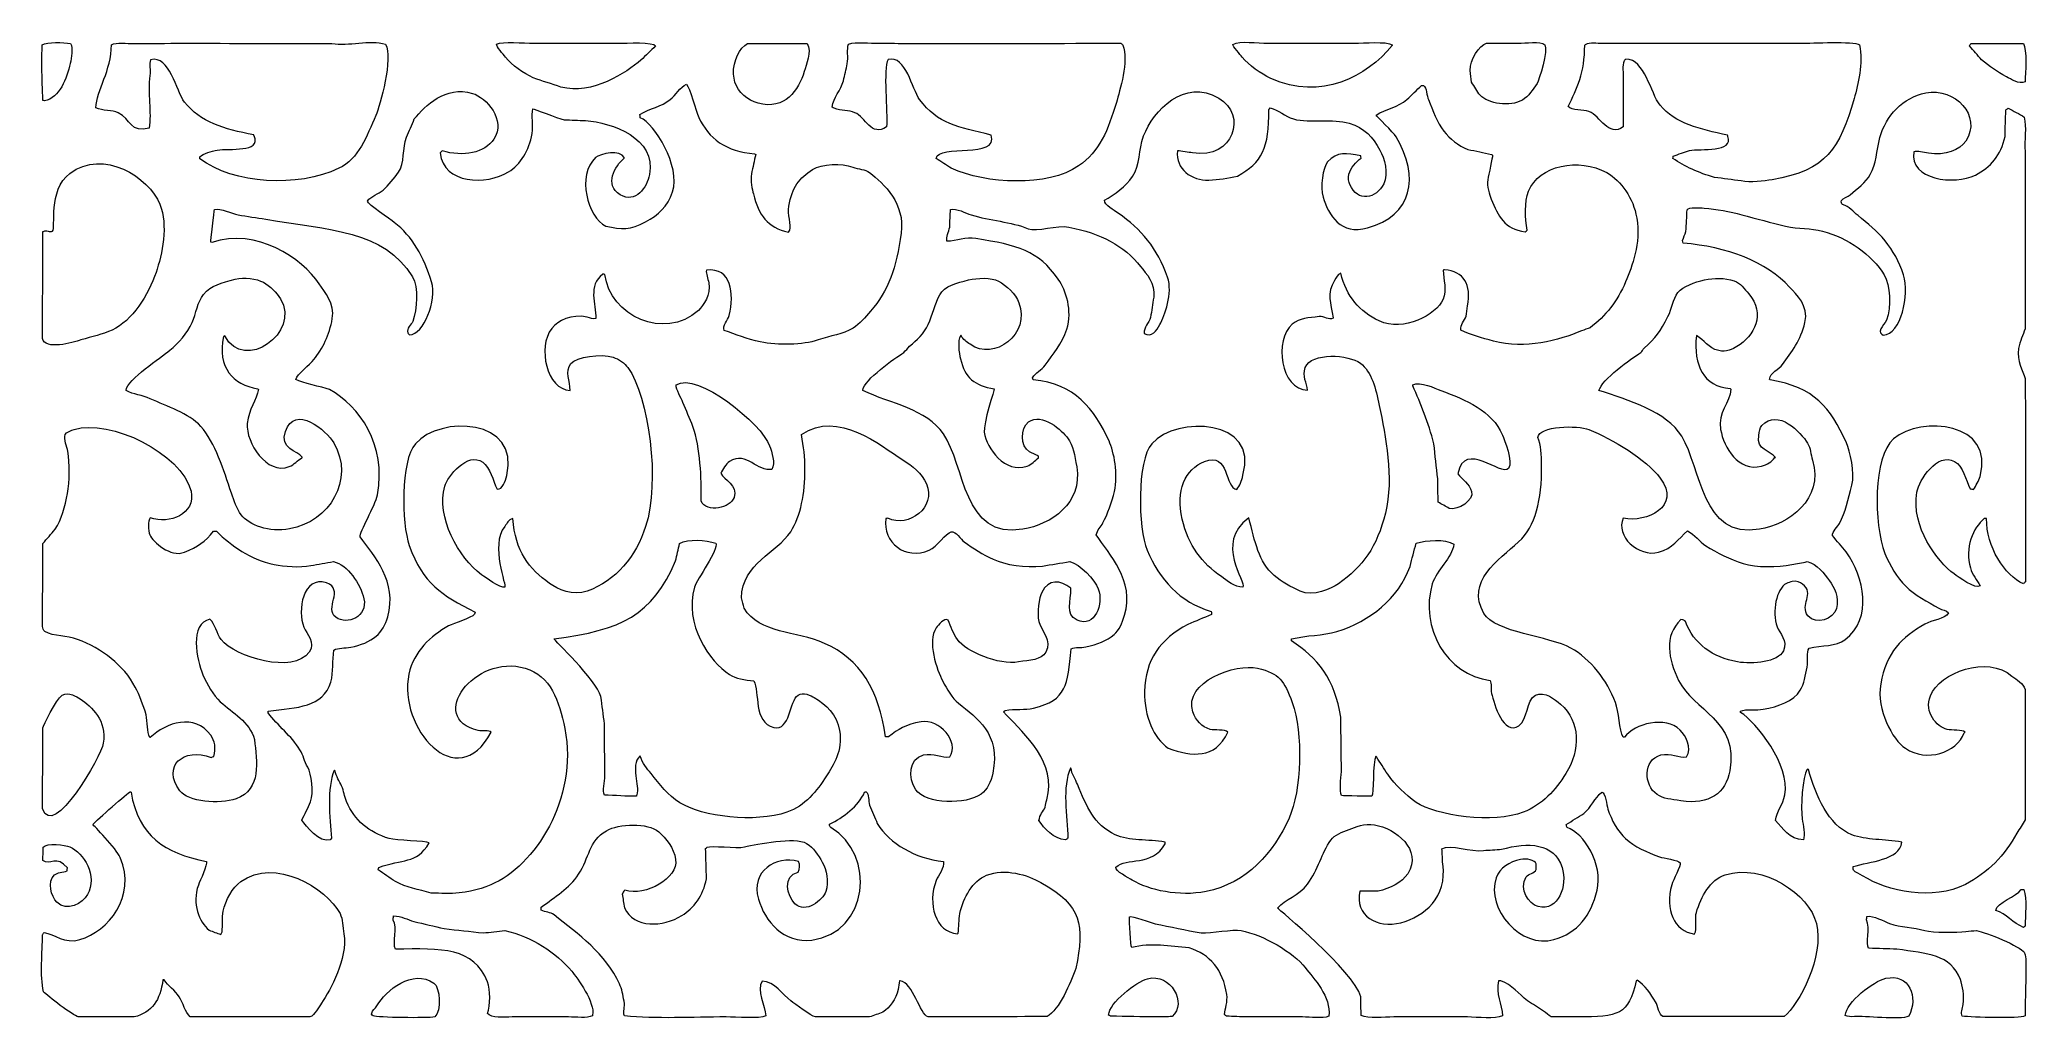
# Model space of a CAD drawing. Header units: millimetres. Extents: x -1202 to 1201, y -593 to 593.
import ezdxf

# ---------------------------------------------------------------- set-up
doc = ezdxf.new("R2010")
doc.units = ezdxf.units.MM
doc.header["$MEASUREMENT"] = 0
doc.layers.add('Layer 1', color=7, linetype='Continuous')

msp = doc.modelspace()

# ---------------------------------------------------------------- linework, layer by layer
at = {"layer": 'Layer 1', "color": 250, "lineweight": 20}
for points, knots in [([(-1199.8435, 559.754), (-1199.378, 546.3939), (-1198.9122, 533.0298), (-1198.4466, 519.6698), (-1197.8261, 519.5105), (-1197.2056, 519.3515), (-1196.585, 519.1926), (-1178.2744, 522.4184), (-1169.5609, 546.4537), (-1165.3968, 564.5259), (-1163.8684, 571.1605), (-1161.7051, 582.8514), (-1164.9313, 588.3858), (-1173.9021, 590.1867), (-1192.7042, 590.2536), (-1199.378, 586.9542), (-1199.533, 577.8886), (-1199.6881, 568.8199), (-1199.8435, 559.754)], [0, 0, 0, 0, 0.166666667, 0.166666667, 0.166666667, 0.333333333, 0.333333333, 0.333333333, 0.5, 0.5, 0.5, 0.666666667, 0.666666667, 0.666666667, 0.833333333, 0.833333333, 0.833333333, 1, 1, 1, 1]), ([(-1134.2089, 510.603), (-1126.5273, 506.5856), (-1114.3307, 508.6582), (-1107.2105, 504.8767), (-1092.5666, 497.0987), (-1091.8163, 479.3947), (-1069.9713, 486.266), (-1066.6483, 505.0841), (-1072.2393, 528.812), (-1069.0403, 549.7328), (-1068.0913, 555.9401), (-1070.2135, 564.0652), (-1068.1097, 568.8207), (-1045.2346, 575.1411), (-1037.2406, 530.7742), (-1027.1461, 517.7606), (-1008.2421, 493.3898), (-979.8178, 485.0816), (-943.3578, 478.1536), (-943.2027, 477.6764), (-943.0477, 477.1993), (-942.8926, 476.7221), (-934.1282, 456.1488), (-973.3709, 462.133), (-987.5797, 459.543), (-994.4071, 458.2981), (-1004.2355, 455.6904), (-1008.5265, 451.4306), (-1008.5265, 450.6351), (-1008.5265, 449.8397), (-1008.5265, 449.0446), (-968.0892, 418.557), (-890.1104, 413.6539), (-840.4847, 437.5919), (-816.6149, 449.1059), (-806.7637, 476.211), (-795.7976, 501.5363), (-790.5552, 513.6424), (-774.6152, 570.8241), (-784.1603, 587.9086), (-803.1732, 593.0732), (-829.0212, 585.4564), (-848.8636, 588.3858), (-908.9056, 588.5447), (-968.966, 588.704), (-1029.0084, 588.863), (-1048.8673, 588.704), (-1068.732, 588.5447), (-1088.5908, 588.3858), (-1096.7087, 588.0468), (-1109.5775, 590.718), (-1115.5897, 586.9542), (-1115.3518, 555.7895), (-1133.753, 532.2186), (-1134.2089, 510.603)], [0, 0, 0, 0, 0.055555556, 0.055555556, 0.055555556, 0.111111111, 0.111111111, 0.111111111, 0.166666667, 0.166666667, 0.166666667, 0.222222222, 0.222222222, 0.222222222, 0.277777778, 0.277777778, 0.277777778, 0.333333333, 0.333333333, 0.333333333, 0.388888889, 0.388888889, 0.388888889, 0.444444444, 0.444444444, 0.444444444, 0.5, 0.5, 0.5, 0.555555556, 0.555555556, 0.555555556, 0.611111111, 0.611111111, 0.611111111, 0.666666667, 0.666666667, 0.666666667, 0.722222222, 0.722222222, 0.722222222, 0.777777778, 0.777777778, 0.777777778, 0.833333333, 0.833333333, 0.833333333, 0.888888889, 0.888888889, 0.888888889, 0.944444444, 0.944444444, 0.944444444, 1, 1, 1, 1]), ([(-638.9272, 572.1611), (-631.1169, 562.0554), (-617.0078, 552.8883), (-605.4119, 546.8696), (-594.2412, 543.2117), (-583.0673, 539.5523), (-571.8966, 535.8941), (-534.2993, 525.3398), (-492.6694, 553.6823), (-475.0746, 568.3435), (-469.179, 574.0691), (-463.2815, 579.797), (-457.3859, 585.5226), (-459.0917, 590.792), (-493.0128, 588.8644), (-502.5385, 588.863), (-536.8261, 588.863), (-571.1244, 588.863), (-605.4119, 588.863), (-616.0383, 588.8633), (-643.3509, 591.279), (-649.6336, 587.9086), (-650.2501, 584.7467), (-641.6055, 575.6269), (-638.9272, 572.1611)], [0, 0, 0, 0, 0.125, 0.125, 0.125, 0.25, 0.25, 0.25, 0.375, 0.375, 0.375, 0.5, 0.5, 0.5, 0.625, 0.625, 0.625, 0.75, 0.75, 0.75, 0.875, 0.875, 0.875, 1, 1, 1, 1]), ([(-363.3568, 551.6416), (-362.7363, 548.3016), (-362.1154, 544.9608), (-361.4949, 541.6205), (-357.7093, 529.4579), (-346.0908, 519.7509), (-333.5654, 516.3294), (-300.3591, 507.2578), (-284.6849, 532.4331), (-277.7065, 554.5048), (-275.091, 562.7779), (-268.4209, 578.8538), (-273.9826, 588.3858), (-298.0305, 588.3858), (-322.0857, 588.3858), (-346.1337, 588.3858), (-355.8914, 583.6675), (-363.5269, 567.6409), (-363.3568, 551.6416)], [0, 0, 0, 0, 0.166666667, 0.166666667, 0.166666667, 0.333333333, 0.333333333, 0.333333333, 0.5, 0.5, 0.5, 0.666666667, 0.666666667, 0.666666667, 0.833333333, 0.833333333, 0.833333333, 1, 1, 1, 1]), ([(-243.7257, 511.5574), (-242.9501, 511.0802), (-242.1738, 510.6027), (-241.3983, 510.1259), (-233.177, 506.7655), (-223.5164, 508.0051), (-216.2618, 504.8767), (-204.0142, 499.5948), (-196.2255, 475.1687), (-178.0915, 487.6976), (-176.6654, 505.302), (-182.4821, 557.8914), (-176.2296, 569.2979), (-154.4464, 574.3686), (-147.5762, 533.6618), (-138.0593, 520.6242), (-116.5489, 491.1541), (-91.5836, 487.6765), (-51.4781, 477.6764), (-42.427, 448.2905), (-115.0348, 468.0968), (-118.0432, 449.5218), (-111.9926, 445.5457), (-105.9401, 441.568), (-99.8891, 437.5919), (-58.1134, 418.4198), (16.8607, 414.9622), (54.188, 440.4551), (79.1405, 457.4966), (90.1781, 484.1051), (99.8057, 517.2838), (103.8258, 531.1368), (115.1503, 567.69), (107.7194, 586.477), (107.0174, 587.6542), (106.434, 588.0822), (105.3919, 588.863), (32.4723, 588.704), (-40.469, 588.5447), (-113.3883, 588.3858), (-137.9017, 588.5447), (-162.4224, 588.704), (-186.9358, 588.863), (-198.4305, 588.8633), (-214.4335, 590.9273), (-224.1751, 587.9086), (-226.3406, 581.2631), (-224.1817, 571.7658), (-225.5716, 564.0487), (-227.1231, 557.2098), (-228.675, 550.3686), (-230.2265, 543.5293), (-233.3684, 532.0983), (-242.3915, 523.0962), (-243.7257, 511.5574)], [0, 0, 0, 0, 0.055555556, 0.055555556, 0.055555556, 0.111111111, 0.111111111, 0.111111111, 0.166666667, 0.166666667, 0.166666667, 0.222222222, 0.222222222, 0.222222222, 0.277777778, 0.277777778, 0.277777778, 0.333333333, 0.333333333, 0.333333333, 0.388888889, 0.388888889, 0.388888889, 0.444444444, 0.444444444, 0.444444444, 0.5, 0.5, 0.5, 0.555555556, 0.555555556, 0.555555556, 0.611111111, 0.611111111, 0.611111111, 0.666666667, 0.666666667, 0.666666667, 0.722222222, 0.722222222, 0.722222222, 0.777777778, 0.777777778, 0.777777778, 0.833333333, 0.833333333, 0.833333333, 0.888888889, 0.888888889, 0.888888889, 0.944444444, 0.944444444, 0.944444444, 1, 1, 1, 1]), ([(252.0211, 572.1611), (259.87, 562.2204), (274.6359, 551.8249), (286.4674, 546.3928), (347.5068, 518.3671), (402.3948, 548.8381), (433.5625, 585.9998), (433.5625, 586.3181), (433.5625, 586.6363), (433.5625, 586.9542), (426.432, 591.4395), (399.3093, 588.8633), (387.9447, 588.863), (353.0362, 588.863), (318.1175, 588.863), (283.209, 588.863), (270.7504, 588.8633), (249.3923, 592.1444), (240.8497, 587.4314), (240.1808, 585.3768), (249.9348, 574.8037), (252.0211, 572.1611)], [0, 0, 0, 0, 0.142857143, 0.142857143, 0.142857143, 0.285714286, 0.285714286, 0.285714286, 0.428571429, 0.428571429, 0.428571429, 0.571428571, 0.571428571, 0.571428571, 0.714285714, 0.714285714, 0.714285714, 0.857142857, 0.857142857, 0.857142857, 1, 1, 1, 1]), ([(527.5915, 555.9364), (528.2125, 551.1652), (528.833, 546.3921), (529.4535, 541.6205), (532.8666, 536.3721), (536.2812, 531.1218), (539.6943, 525.8733), (549.5283, 515.7774), (575.9234, 511.2328), (590.8983, 520.1466), (598.3593, 524.5879), (603.8752, 532.8727), (608.587, 540.1889), (610.815, 543.6491), (622.8207, 581.1902), (617.8967, 586.9542), (613.1759, 591.5274), (594.1574, 588.863), (585.7779, 588.863), (573.0557, 588.863), (560.3299, 588.863), (547.6077, 588.863), (538.5651, 586.3887), (527.5905, 568.7328), (527.5915, 555.9364)], [0, 0, 0, 0, 0.125, 0.125, 0.125, 0.25, 0.25, 0.25, 0.375, 0.375, 0.375, 0.5, 0.5, 0.5, 0.625, 0.625, 0.625, 0.75, 0.75, 0.75, 0.875, 0.875, 0.875, 1, 1, 1, 1]), ([(646.2917, 512.5118), (650.7128, 506.9234), (664.3142, 509.02), (671.4282, 506.3083), (685.1429, 501.0794), (695.0854, 474.6953), (712.8568, 487.6976), (712.8568, 506.9425), (712.8568, 526.1931), (712.8568, 545.438), (712.8568, 552.2849), (711.6502, 562.1347), (713.7878, 567.3891), (714.4897, 568.5667), (715.0729, 568.9943), (716.1153, 569.7751), (738.987, 569.6827), (745.6685, 528.4265), (757.5439, 513.9434), (775.9151, 491.5381), (805.4308, 484.9821), (839.0048, 477.6764), (839.1598, 477.1993), (839.3153, 476.7221), (839.4703, 476.2448), (846.8841, 456.3345), (806.5029, 461.7452), (792.9212, 459.0658), (786.4051, 456.8391), (779.8867, 454.6117), (773.3706, 452.385), (773.2156, 451.4306), (773.0606, 450.4762), (772.9051, 449.5218), (787.3999, 439.6525), (804.0402, 432.0166), (823.1781, 426.6164), (833.8833, 425.1847), (844.5918, 423.7532), (855.297, 422.3216), (867.3213, 420.2576), (882.4739, 421.9293), (893.0017, 423.7532), (959.3081, 435.2408), (974.4164, 461.4243), (992.1512, 522.0554), (997.3031, 539.6692), (1002.8641, 563.9206), (998.6681, 586.9542), (991.5219, 591.5496), (941.0715, 588.8633), (927.4481, 588.863), (864.9235, 588.863), (802.3798, 588.863), (739.8553, 588.863), (722.3236, 588.863), (704.7866, 588.863), (687.2548, 588.863), (682.023, 588.8633), (671.5781, 590.3648), (668.1697, 587.9086), (667.5492, 587.4314), (666.9283, 586.9542), (666.3078, 586.477), (666.3737, 553.739), (656.7535, 533.3931), (646.2917, 512.5118)], [0, 0, 0, 0, 0.045454545, 0.045454545, 0.045454545, 0.090909091, 0.090909091, 0.090909091, 0.136363636, 0.136363636, 0.136363636, 0.181818182, 0.181818182, 0.181818182, 0.227272727, 0.227272727, 0.227272727, 0.272727273, 0.272727273, 0.272727273, 0.318181818, 0.318181818, 0.318181818, 0.363636364, 0.363636364, 0.363636364, 0.409090909, 0.409090909, 0.409090909, 0.454545455, 0.454545455, 0.454545455, 0.5, 0.5, 0.5, 0.545454545, 0.545454545, 0.545454545, 0.590909091, 0.590909091, 0.590909091, 0.636363636, 0.636363636, 0.636363636, 0.681818182, 0.681818182, 0.681818182, 0.727272727, 0.727272727, 0.727272727, 0.772727273, 0.772727273, 0.772727273, 0.818181818, 0.818181818, 0.818181818, 0.863636364, 0.863636364, 0.863636364, 0.909090909, 0.909090909, 0.909090909, 0.954545455, 0.954545455, 0.954545455, 1, 1, 1, 1]), ([(1131.7984, 585.5226), (1136.6077, 579.9559), (1141.4191, 574.3877), (1146.2286, 568.8207), (1155.9636, 560.7466), (1164.5371, 554.6596), (1176.4855, 548.3012), (1181.4579, 545.6552), (1191.5748, 538.6923), (1198.8291, 542.098), (1199.4408, 553.2163), (1201.1994, 581.0106), (1196.9671, 588.3858), (1175.8668, 588.3858), (1154.7603, 588.3858), (1133.6604, 588.3858), (1132.4204, 587.3502), (1132.3589, 587.4272), (1131.7984, 585.5226)], [0, 0, 0, 0, 0.166666667, 0.166666667, 0.166666667, 0.333333333, 0.333333333, 0.333333333, 0.5, 0.5, 0.5, 0.666666667, 0.666666667, 0.666666667, 0.833333333, 0.833333333, 0.833333333, 1, 1, 1, 1]), ([(-560.7248, 168.9304), (-588.8251, 169.7788), (-600.7218, 221.3356), (-583.0684, 243.8503), (-575.6447, 253.3176), (-558.7317, 261.611), (-540.2433, 257.689), (-535.9505, 256.7782), (-533.8668, 254.9009), (-529.537, 255.7802), (-529.537, 273.9821), (-539.8016, 295.2218), (-521.1581, 309.7035), (-520.3826, 309.5442), (-519.6062, 309.3852), (-518.8307, 309.2263), (-512.2607, 259.4088), (-447.3515, 228.4334), (-405.7164, 265.8014), (-399.226, 271.6265), (-390.4571, 284.8017), (-393.1482, 299.2047), (-394.0022, 303.7765), (-396.7072, 310.2265), (-395.9412, 314.475), (-365.1487, 317.5633), (-362.145, 286.3249), (-368.4772, 259.5978), (-369.9367, 253.4378), (-376.9569, 247.6678), (-374.5286, 241.4643), (-360.2413, 236.9557), (-346.9935, 230.8957), (-330.7725, 227.6256), (-309.0821, 223.2526), (-279.5491, 223.5758), (-260.9489, 230.0116), (-245.5272, 235.3476), (-231.3913, 236.642), (-218.5892, 244.3275), (-210.0784, 249.4369), (-204.1736, 257.6202), (-197.6421, 264.8469), (-175.6226, 289.2111), (-166.2002, 317.3206), (-160.4029, 359.3316), (-155.5647, 394.3928), (-180.9493, 419.0571), (-198.5731, 432.3427), (-204.3793, 436.7194), (-211.7927, 436.096), (-219.0547, 439.0235), (-232.0331, 444.2546), (-256.5802, 443.0462), (-267.4657, 436.1603), (-283.5973, 425.9554), (-292.3761, 414.8424), (-296.3262, 391.781), (-298.0206, 381.8895), (-293.1597, 369.2682), (-294.9297, 362.672), (-295.5502, 361.8769), (-296.1711, 361.0814), (-296.7916, 360.286), (-321.9856, 366.1104), (-332.9976, 381.0256), (-339.1513, 406.5741), (-340.5129, 412.2268), (-343.0079, 422.0695), (-341.4787, 430.9111), (-339.7722, 438.7045), (-338.0649, 446.5001), (-336.3583, 454.2938), (-336.8238, 454.6117), (-337.2893, 454.9299), (-337.7548, 455.2482), (-371.8885, 457.3024), (-393.6844, 474.0678), (-405.251, 499.1503), (-408.8246, 506.8993), (-415.6889, 535.1272), (-420.1467, 539.2345), (-427.5692, 536.3499), (-433.4062, 525.4867), (-439.6973, 520.6242), (-450.365, 512.3788), (-464.7476, 509.9515), (-476.471, 502.4907), (-476.316, 501.218), (-476.1606, 499.9454), (-476.0056, 498.6731), (-458.6174, 491.6583), (-426.8493, 440.2777), (-436.9043, 408.9601), (-442.65, 391.0645), (-454.3895, 381.1309), (-469.4886, 372.6931), (-487.5017, 362.6276), (-498.7805, 363.8582), (-517.4342, 367.4439), (-540.0212, 377.9246), (-552.8155, 429.7313), (-530.0025, 450.4762), (-524.7413, 455.2606), (-499.1067, 460.7837), (-495.5562, 450.4762), (-495.094, 450.4176), (-495.4337, 450.2996), (-495.5562, 449.999), (-506.3262, 440.156), (-520.0966, 417.5943), (-500.2111, 405.6197), (-481.6028, 394.4142), (-467.7539, 414.7417), (-464.8338, 429.9567), (-456.3267, 474.2869), (-510.3588, 492.8577), (-542.1052, 495.3327), (-550.7934, 495.6506), (-559.4845, 495.9689), (-568.1727, 496.2871), (-576.0956, 498.1486), (-605.3716, 509.8418), (-605.8774, 509.6486), (-608.1323, 500.5097), (-604.9296, 490.22), (-606.8084, 479.5852), (-610.3762, 459.3882), (-620.6914, 442.1921), (-635.2033, 433.2971), (-662.0303, 416.8534), (-714.0465, 418.2413), (-718.0607, 456.2026), (-717.2848, 456.9976), (-716.5088, 457.7931), (-715.7332, 458.5885), (-689.9648, 451.3521), (-664.1572, 455.8129), (-652.892, 472.9045), (-637.8134, 495.7813), (-662.223, 523.4122), (-678.9595, 528.2593), (-711.5995, 537.7116), (-736.085, 513.6109), (-749.2486, 497.2415), (-752.3516, 489.925), (-755.4553, 482.6066), (-758.5584, 475.2905), (-763.8693, 462.2893), (-760.6113, 443.3641), (-768.3337, 432.8199), (-773.5215, 425.7364), (-780.2696, 416.9259), (-786.9533, 411.3461), (-792.9032, 406.3783), (-801.1995, 404.019), (-806.0384, 397.9845), (-805.287, 393.9701), (-778.2156, 375.858), (-773.4541, 372.2159), (-751.6097, 355.5099), (-737.5944, 329.996), (-728.3014, 300.1592), (-721.3415, 277.8143), (-738.1189, 236.5522), (-754.8344, 236.2151), (-756.0374, 237.0365), (-756.4204, 237.2225), (-757.1619, 238.6011), (-759.084, 244.4387), (-752.5568, 248.1387), (-751.1105, 252.4398), (-746.0696, 267.4295), (-743.7624, 293.4003), (-751.576, 306.3631), (-785.537, 362.7058), (-852.9603, 363.1552), (-928.928, 376.0335), (-940.0986, 377.7829), (-951.2726, 379.5332), (-962.4433, 381.2826), (-970.0538, 383.4522), (-983.4252, 389.1102), (-990.8382, 387.9634), (-991.6072, 386.244), (-995.4927, 348.3561), (-995.4927, 348.3561), (-995.0276, 348.1971), (-994.5618, 348.0382), (-994.0967, 347.8788), (-940.2877, 366.3284), (-884.6012, 328.5595), (-864.2248, 297.7735), (-857.827, 288.1075), (-845.3409, 273.801), (-848.398, 255.7802), (-851.7683, 235.9138), (-860.3637, 219.207), (-870.7416, 206.1517), (-875.2961, 200.422), (-890.9813, 188.527), (-892.6193, 182.2919), (-884.4325, 177.5988), (-861.9175, 173.5584), (-851.6565, 169.8847), (-816.034, 149.8579), (-782.327, 103.8704), (-793.9357, 42.4735), (-796.3719, 29.5866), (-815.721, -2.3687), (-814.8824, -8.109), (-797.451, -31.6765), (-769.5868, -62.4756), (-781.3674, -104.98), (-783.9548, -114.3146), (-788.7863, -123.1063), (-795.3321, -128.3626), (-803.3496, -134.8003), (-814.1841, -139.3179), (-826.0545, -141.7238), (-833.2414, -143.1805), (-841.3604, -141.8906), (-846.5361, -145.0641), (-848.5718, -158.0041), (-846.528, -171.6534), (-850.2596, -183.7171), (-859.8062, -214.5782), (-890.3336, -214.3843), (-926.135, -219.0297), (-926.135, -219.6658), (-926.135, -220.3023), (-926.135, -220.9385), (-914.3863, -236.6837), (-897.9589, -248.7046), (-887.4993, -265.795), (-883.3879, -272.5118), (-882.277, -279.6788), (-878.1895, -286.7916), (-873.6474, -294.6947), (-870.5242, -317.0448), (-874.931, -328.785), (-877.794, -336.4118), (-881.9533, -343.6149), (-885.1718, -350.7357), (-880.7097, -357.593), (-863.3711, -379.3318), (-851.191, -374.5955), (-850.1467, -373.9241), (-850.0229, -373.6554), (-849.329, -372.6867), (-851.9757, -347.5922), (-854.8922, -311.784), (-846.0706, -290.6092), (-845.7601, -290.7682), (-845.4497, -290.9271), (-845.1396, -291.0864), (-843.8788, -297.9964), (-839.6956, -303.8697), (-837.2263, -309.2199), (-834.121, -315.9469), (-833.9972, -321.8194), (-831.1746, -328.3078), (-821.1668, -351.312), (-804.6353, -365.2409), (-779.5054, -373.1639), (-771.6441, -375.6423), (-735.0933, -375.5484), (-731.0944, -378.4131), (-747.3877, -404.7814), (-763.4039, -396.9949), (-792.0737, -407.9993), (-792.3838, -408.9537), (-792.6942, -409.9081), (-793.0047, -410.8625), (-786.023, -415.6341), (-779.0392, -420.4068), (-772.0576, -425.1784), (-759.5351, -432.1781), (-743.552, -434.8674), (-728.767, -439.0171), (-723.0264, -439.176), (-717.284, -439.3354), (-711.5438, -439.4943), (-687.7151, -439.4969), (-672.5038, -435.6719), (-656.6159, -428.996), (-603.6376, -406.7357), (-550.6831, -325.0035), (-567.2417, -240.0263), (-573.7769, -206.4884), (-584.6467, -176.0605), (-615.1873, -167.0152), (-676.3219, -148.9084), (-734.8319, -227.6647), (-671.9771, -242.4123), (-667.4087, -243.4839), (-659.1109, -241.5297), (-656.1504, -244.3211), (-697.5677, -321.7232), (-769.4761, -238.8585), (-755.7654, -174.1732), (-749.8232, -146.1403), (-729.3123, -128.1642), (-707.8199, -115.9555), (-701.6432, -112.4464), (-679.6284, -106.46), (-676.632, -101.6396), (-676.3215, -100.8441), (-676.0114, -100.0487), (-675.701, -99.2536), (-716.8424, -77.9244), (-738.4298, -65.4451), (-755.2999, -18.6073), (-764.8825, 7.9988), (-765.9409, 83.6707), (-747.8521, 104.5088), (-718.1911, 138.6783), (-620.4513, 135.4503), (-637.5308, 65.8562), (-639.0453, 59.6834), (-642.185, 48.7353), (-649.168, 49.6315), (-653.9659, 59.7875), (-657.7511, 75.7702), (-666.3912, 82.0809), (-684.6839, 95.442), (-709.1562, 64.5892), (-712.4748, 52.9719), (-722.9333, 16.3532), (-695.9242, -33.8074), (-667.7877, -53.9199), (-663.5044, -56.9815), (-644.9779, -70.5932), (-639.8582, -69.1902), (-636.8655, -68.1674), (-658.2491, -18.3537), (-639.8582, 4.2978), (-636.6665, 8.2288), (-636.0306, 12.6299), (-630.0829, 13.8417), (-627.2431, -25.9024), (-610.3172, -46.7721), (-585.8614, -64.4182), (-576.0963, -71.4638), (-556.8792, -80.1462), (-540.2433, -73.9622), (-505.0265, -60.8712), (-481.5771, -32.4344), (-469.4886, 4.2978), (-451.7945, 58.0647), (-465.3938, 161.7085), (-490.9012, 196.6078), (-494.5093, 201.544), (-502.2787, 207.0997), (-508.5899, 209.0149), (-523.9804, 213.6854), (-553.229, 209.9441), (-559.7938, 201.3797), (-567.1515, 191.781), (-560.9928, 180.409), (-560.7248, 168.9304)], [0, 0, 0, 0, 0.008333333, 0.008333333, 0.008333333, 0.016666667, 0.016666667, 0.016666667, 0.025, 0.025, 0.025, 0.033333333, 0.033333333, 0.033333333, 0.041666667, 0.041666667, 0.041666667, 0.05, 0.05, 0.05, 0.058333333, 0.058333333, 0.058333333, 0.066666667, 0.066666667, 0.066666667, 0.075, 0.075, 0.075, 0.083333333, 0.083333333, 0.083333333, 0.091666667, 0.091666667, 0.091666667, 0.1, 0.1, 0.1, 0.108333333, 0.108333333, 0.108333333, 0.116666667, 0.116666667, 0.116666667, 0.125, 0.125, 0.125, 0.133333333, 0.133333333, 0.133333333, 0.141666667, 0.141666667, 0.141666667, 0.15, 0.15, 0.15, 0.158333333, 0.158333333, 0.158333333, 0.166666667, 0.166666667, 0.166666667, 0.175, 0.175, 0.175, 0.183333333, 0.183333333, 0.183333333, 0.191666667, 0.191666667, 0.191666667, 0.2, 0.2, 0.2, 0.208333333, 0.208333333, 0.208333333, 0.216666667, 0.216666667, 0.216666667, 0.225, 0.225, 0.225, 0.233333333, 0.233333333, 0.233333333, 0.241666667, 0.241666667, 0.241666667, 0.25, 0.25, 0.25, 0.258333333, 0.258333333, 0.258333333, 0.266666667, 0.266666667, 0.266666667, 0.275, 0.275, 0.275, 0.283333333, 0.283333333, 0.283333333, 0.291666667, 0.291666667, 0.291666667, 0.3, 0.3, 0.3, 0.308333333, 0.308333333, 0.308333333, 0.316666667, 0.316666667, 0.316666667, 0.325, 0.325, 0.325, 0.333333333, 0.333333333, 0.333333333, 0.341666667, 0.341666667, 0.341666667, 0.35, 0.35, 0.35, 0.358333333, 0.358333333, 0.358333333, 0.366666667, 0.366666667, 0.366666667, 0.375, 0.375, 0.375, 0.383333333, 0.383333333, 0.383333333, 0.391666667, 0.391666667, 0.391666667, 0.4, 0.4, 0.4, 0.408333333, 0.408333333, 0.408333333, 0.416666667, 0.416666667, 0.416666667, 0.425, 0.425, 0.425, 0.433333333, 0.433333333, 0.433333333, 0.441666667, 0.441666667, 0.441666667, 0.45, 0.45, 0.45, 0.458333333, 0.458333333, 0.458333333, 0.466666667, 0.466666667, 0.466666667, 0.475, 0.475, 0.475, 0.483333333, 0.483333333, 0.483333333, 0.491666667, 0.491666667, 0.491666667, 0.5, 0.5, 0.5, 0.508333333, 0.508333333, 0.508333333, 0.516666667, 0.516666667, 0.516666667, 0.525, 0.525, 0.525, 0.533333333, 0.533333333, 0.533333333, 0.541666667, 0.541666667, 0.541666667, 0.55, 0.55, 0.55, 0.558333333, 0.558333333, 0.558333333, 0.566666667, 0.566666667, 0.566666667, 0.575, 0.575, 0.575, 0.583333333, 0.583333333, 0.583333333, 0.591666667, 0.591666667, 0.591666667, 0.6, 0.6, 0.6, 0.608333333, 0.608333333, 0.608333333, 0.616666667, 0.616666667, 0.616666667, 0.625, 0.625, 0.625, 0.633333333, 0.633333333, 0.633333333, 0.641666667, 0.641666667, 0.641666667, 0.65, 0.65, 0.65, 0.658333333, 0.658333333, 0.658333333, 0.666666667, 0.666666667, 0.666666667, 0.675, 0.675, 0.675, 0.683333333, 0.683333333, 0.683333333, 0.691666667, 0.691666667, 0.691666667, 0.7, 0.7, 0.7, 0.708333333, 0.708333333, 0.708333333, 0.716666667, 0.716666667, 0.716666667, 0.725, 0.725, 0.725, 0.733333333, 0.733333333, 0.733333333, 0.741666667, 0.741666667, 0.741666667, 0.75, 0.75, 0.75, 0.758333333, 0.758333333, 0.758333333, 0.766666667, 0.766666667, 0.766666667, 0.775, 0.775, 0.775, 0.783333333, 0.783333333, 0.783333333, 0.791666667, 0.791666667, 0.791666667, 0.8, 0.8, 0.8, 0.808333333, 0.808333333, 0.808333333, 0.816666667, 0.816666667, 0.816666667, 0.825, 0.825, 0.825, 0.833333333, 0.833333333, 0.833333333, 0.841666667, 0.841666667, 0.841666667, 0.85, 0.85, 0.85, 0.858333333, 0.858333333, 0.858333333, 0.866666667, 0.866666667, 0.866666667, 0.875, 0.875, 0.875, 0.883333333, 0.883333333, 0.883333333, 0.891666667, 0.891666667, 0.891666667, 0.9, 0.9, 0.9, 0.908333333, 0.908333333, 0.908333333, 0.916666667, 0.916666667, 0.916666667, 0.925, 0.925, 0.925, 0.933333333, 0.933333333, 0.933333333, 0.941666667, 0.941666667, 0.941666667, 0.95, 0.95, 0.95, 0.958333333, 0.958333333, 0.958333333, 0.966666667, 0.966666667, 0.966666667, 0.975, 0.975, 0.975, 0.983333333, 0.983333333, 0.983333333, 0.991666667, 0.991666667, 0.991666667, 1, 1, 1, 1]), ([(331.1545, 169.4076), (298.1021, 169.949), (290.2247, 230.1712), (312.5349, 249.0995), (321.2839, 256.5223), (332.3321, 256.8627), (345.1192, 258.1662), (351.5089, 258.8174), (356.4076, 253.7324), (361.8769, 256.2574), (361.8769, 256.4164), (361.8769, 256.5753), (361.8769, 256.7346), (359.5384, 274.5822), (353.5494, 286.2261), (363.7389, 302.0683), (366.2279, 305.9378), (366.8371, 308.639), (371.1867, 310.6579), (377.9561, 282.935), (394.2853, 263.7896), (417.7358, 252.917), (447.0023, 239.3477), (486.7717, 260.0009), (495.0072, 279.1629), (499.9949, 290.7678), (495.3462, 302.6015), (495.0072, 314.475), (495.6281, 314.6344), (496.2487, 314.7933), (496.8692, 314.9527), (519.6152, 312.7617), (530.0946, 297.2727), (524.3332, 271.0505), (523.868, 266.9151), (523.4022, 262.7785), (522.9367, 258.6434), (520.7041, 253.7692), (515.5863, 248.301), (516.4198, 241.9415), (528.1637, 236.1358), (541.9232, 232.3194), (555.9865, 228.58), (594.2671, 218.4007), (634.9807, 229.5355), (662.5839, 240.9871), (665.9969, 242.2594), (669.4115, 243.532), (672.8246, 244.8047), (691.3402, 258.903), (706.075, 276.8302), (715.6498, 300.1592), (723.694, 319.7588), (734.2848, 346.2481), (729.149, 377.4651), (725.1447, 401.8029), (710.6848, 422.2919), (692.8408, 432.3427), (659.5889, 451.0718), (610.5593, 440.9661), (598.3462, 409.9145), (593.3588, 397.2342), (594.2762, 376.9976), (596.4842, 362.672), (595.7086, 362.0358), (594.9327, 361.3997), (594.1567, 360.7632), (568.8399, 364.1588), (561.9605, 379.7312), (553.1935, 400.3705), (550.9511, 405.6498), (547.7836, 415.6976), (549.0041, 423.7532), (549.9553, 430.03), (555.1827, 450.9339), (554.59, 453.3394), (553.942, 454.2566), (554.5427, 453.625), (553.6591, 454.2938), (544.0399, 456.3615), (534.4178, 458.4296), (524.7986, 460.4973), (512.9715, 464.8627), (503.4227, 473.4843), (495.9382, 482.4484), (487.3501, 492.734), (483.1757, 507.6485), (477.3186, 520.6242), (475.1641, 525.3969), (475.3316, 534.9679), (471.2672, 537.8032), (470.4916, 537.8032), (469.7157, 537.8032), (468.9397, 537.8032), (463.0441, 532.0773), (457.1467, 526.3498), (451.2511, 520.6242), (441.0268, 511.8573), (425.7624, 509.2861), (414.0122, 502.0135), (414.3238, 500.4042), (435.0938, 481.0852), (438.2173, 475.7676), (467.1298, 426.5457), (457.5979, 380.3418), (403.771, 365.5351), (370.9052, 356.4947), (356.5355, 380.7585), (349.7745, 402.7565), (346.0414, 414.9014), (349.6971, 438.473), (355.3604, 445.227), (366.4237, 458.4213), (378.3846, 455.9399), (395.3922, 452.8622), (395.5476, 451.9078), (395.7027, 450.9534), (395.8577, 449.999), (389.9368, 445.3394), (383.2631, 438.5842), (380.962, 430.434), (379.6172, 425.6706), (381.1042, 421.109), (382.3585, 418.0268), (391.382, 395.856), (414.3322, 400.7523), (423.322, 418.9812), (429.2682, 431.0397), (423.8729, 450.2008), (418.6668, 459.543), (409.6366, 475.7466), (400.403, 486.1578), (381.4279, 491.9924), (361.8861, 498.0005), (334.5581, 491.9691), (313.9317, 497.2415), (303.8328, 499.8225), (295.6357, 508.7619), (286.0019, 510.603), (285.3814, 509.9665), (284.7605, 509.3304), (284.1399, 508.6942), (284.7495, 462.1788), (276.139, 444.7322), (246.4356, 428.048), (234.7089, 425.6439), (223.5419, 423.7156), (211.5238, 423.276), (191.2397, 422.5335), (170.8989, 436.6849), (173.8187, 458.5885), (178.5901, 458.5885), (187.0962, 456.9803), (191.9732, 456.2026), (242.023, 448.2172), (258.2605, 502.2923), (223.6265, 522.5329), (182.1583, 546.767), (144.3319, 507.7248), (132.8558, 476.7221), (126.3265, 459.083), (129.0587, 442.5645), (119.3562, 427.5707), (112.0089, 416.2157), (97.2598, 405.6779), (85.3758, 398.9389), (85.3758, 393.2287), (96.9951, 386.7618), (102.1335, 383.1914), (129.4548, 364.2061), (149.7565, 340.7201), (161.7159, 305.8859), (168.5026, 286.1191), (158.1621, 259.5644), (152.4065, 248.6223), (148.3696, 240.9484), (142.9592, 232.7038), (133.3214, 237.6467), (133.2693, 245.5535), (138.9054, 250.1192), (141.2347, 257.2118), (142.4758, 265.3234), (143.7172, 273.4373), (144.9582, 281.5489), (147.3663, 298.684), (135.8482, 310.204), (129.1316, 318.7698), (108.9707, 344.4825), (80.5149, 358.7496), (42.5506, 366.4896), (28.3162, 369.3918), (3.6649, 360.316), (-6.791, 364.5808), (-27.8543, 373.1714), (-52.9651, 374.1555), (-75.6836, 381.2826), (-82.6208, 383.4589), (-93.2407, 389.4269), (-100.8201, 387.9634), (-101.1305, 380.8062), (-101.441, 373.6467), (-101.751, 366.4896), (-102.9118, 360.4235), (-106.0878, 354.4923), (-105.0095, 349.3104), (-92.9896, 349.5648), (-82.4401, 354.652), (-70.0977, 352.6508), (-19.9284, 344.5167), (5.3781, 338.4078), (29.5169, 303.4995), (39.0958, 289.6473), (47.0747, 265.6999), (39.7577, 242.8959), (34.1858, 225.5312), (23.1537, 212.8633), (13.6903, 199.471), (9.6229, 193.7153), (1.9372, 190.3625), (-1.6706, 184.2007), (-1.3605, 183.4056), (-1.05, 182.6097), (-0.7396, 181.8147), (49.3315, 177.5665), (73.6568, 146.2421), (90.9617, 107.8491), (97.1187, 94.1889), (102.2515, 67.7871), (97.4786, 46.7683), (94.4316, 33.3512), (89.3431, 19.8183), (83.5139, 8.5925), (81.1025, 3.9491), (76.8229, 0.2405), (75.6005, -5.723), (90.3412, -28.769), (122.8647, -61.6403), (109.581, -103.0712), (106.4823, -112.7361), (103.8144, -120.8826), (97.0131, -126.4535), (87.9195, -133.9019), (76.6191, -138.2564), (63.0323, -141.2466), (56.353, -142.7165), (50.482, -141.0542), (45.3432, -143.6326), (40.3372, -187.4682), (40.5355, -205.3871), (-0.2741, -215.2121), (-10.689, -217.7194), (-23.0377, -215.9677), (-34.7204, -218.0753), (-35.3409, -218.7114), (-35.9618, -219.3479), (-36.5824, -219.984), (-18.3759, -240.1286), (24.6663, -275.8041), (17.4142, -317.8094), (16.1728, -323.5351), (14.9313, -329.2625), (13.6903, -334.9885), (11.5592, -340.373), (6.9699, -344.283), (6.2424, -351.2132), (12.2399, -361.2678), (24.277, -373.3127), (38.3612, -374.5955), (39.2922, -373.9594), (40.2232, -373.3229), (41.1542, -372.6867), (40.5124, -346.2519), (33.9189, -310.1983), (44.4126, -287.746), (44.5677, -287.746), (44.7227, -287.746), (44.8781, -287.746), (45.8054, -294.9547), (50.3918, -301.4314), (52.7914, -307.3111), (63.953, -334.6601), (72.6093, -356.2118), (98.4095, -368.3919), (115.1295, -376.2856), (137.9708, -373.6603), (158.9234, -377.4587), (158.9234, -378.0949), (158.9234, -378.7313), (158.9234, -379.3675), (142.9127, -407.4094), (111.687, -395.6407), (99.3405, -407.5221), (97.9008, -412.4076), (114.8527, -420.86), (118.8911, -423.2696), (139.6043, -435.6294), (175.641, -443.6711), (208.2653, -437.1083), (257.8035, -427.1432), (290.1488, -390.024), (308.811, -348.3497), (323.6476, -315.219), (326.1994, -244.9542), (312.5349, -208.5313), (302.5103, -181.8106), (297.2679, -173.4961), (270.6407, -167.0152), (244.7668, -160.7173), (180.4917, -183.329), (192.4387, -219.984), (195.6909, -229.9627), (203.0812, -238.1468), (213.3857, -240.9807), (218.3691, -242.3511), (231.1829, -240.9428), (234.798, -244.3211), (219.0361, -277.8703), (190.9902, -273.5725), (162.6473, -263.8862), (144.7593, -250.5968), (133.7868, -226.7197), (133.7868, -195.1698), (134.8402, -157.3398), (152.7892, -131.3866), (186.3869, -114.0467), (195.851, -110.0702), (205.3181, -106.0929), (214.7822, -102.1168), (215.0853, -100.0562), (215.0612, -99.9172), (214.3167, -98.2992), (176.4078, -87.2628), (152.1026, -59.4528), (137.0453, -24.3337), (125.758, 1.9903), (124.6837, 84.1174), (142.6312, 104.5088), (172.6231, 138.5852), (273.0353, 134.7991), (252.9524, 66.3334), (250.8511, 59.1698), (249.4777, 54.1164), (245.5042, 49.1543), (230.6001, 50.8824), (236.775, 94.8735), (206.4031, 83.0349), (183.1094, 73.9558), (171.1394, 47.2879), (179.4049, 13.3645), (187.3025, -19.05), (203.3711, -39.8884), (226.885, -56.3059), (233.6449, -61.0256), (242.532, -69.0407), (252.9524, -69.1902), (257.6041, -62.03), (217.7167, -16.5242), (259.9348, 14.7961), (267.7144, -14.0112), (271.6839, -38.2167), (290.6569, -54.8743), (299.5851, -62.7127), (311.1542, -68.5777), (322.3102, -73.9622), (337.5724, -81.3279), (360.0677, -70.7078), (368.3941, -64.8954), (397.9374, -44.27), (415.0825, -20.2512), (425.1836, 20.5225), (435.8375, 63.5254), (425.4699, 113.4046), (417.7358, 150.7969), (413.4448, 171.5441), (408.8405, 191.2275), (394.9267, 201.857), (381.0591, 212.4515), (335.691, 215.4379), (328.3616, 196.6078), (324.2418, 186.0238), (330.2727, 178.1508), (331.1545, 169.4076)], [0, 0, 0, 0, 0.007874016, 0.007874016, 0.007874016, 0.015748031, 0.015748031, 0.015748031, 0.023622047, 0.023622047, 0.023622047, 0.031496063, 0.031496063, 0.031496063, 0.039370079, 0.039370079, 0.039370079, 0.047244094, 0.047244094, 0.047244094, 0.05511811, 0.05511811, 0.05511811, 0.062992126, 0.062992126, 0.062992126, 0.070866142, 0.070866142, 0.070866142, 0.078740157, 0.078740157, 0.078740157, 0.086614173, 0.086614173, 0.086614173, 0.094488189, 0.094488189, 0.094488189, 0.102362205, 0.102362205, 0.102362205, 0.11023622, 0.11023622, 0.11023622, 0.118110236, 0.118110236, 0.118110236, 0.125984252, 0.125984252, 0.125984252, 0.133858268, 0.133858268, 0.133858268, 0.141732283, 0.141732283, 0.141732283, 0.149606299, 0.149606299, 0.149606299, 0.157480315, 0.157480315, 0.157480315, 0.165354331, 0.165354331, 0.165354331, 0.173228346, 0.173228346, 0.173228346, 0.181102362, 0.181102362, 0.181102362, 0.188976378, 0.188976378, 0.188976378, 0.196850394, 0.196850394, 0.196850394, 0.204724409, 0.204724409, 0.204724409, 0.212598425, 0.212598425, 0.212598425, 0.220472441, 0.220472441, 0.220472441, 0.228346457, 0.228346457, 0.228346457, 0.236220472, 0.236220472, 0.236220472, 0.244094488, 0.244094488, 0.244094488, 0.251968504, 0.251968504, 0.251968504, 0.25984252, 0.25984252, 0.25984252, 0.267716535, 0.267716535, 0.267716535, 0.275590551, 0.275590551, 0.275590551, 0.283464567, 0.283464567, 0.283464567, 0.291338583, 0.291338583, 0.291338583, 0.299212598, 0.299212598, 0.299212598, 0.307086614, 0.307086614, 0.307086614, 0.31496063, 0.31496063, 0.31496063, 0.322834646, 0.322834646, 0.322834646, 0.330708661, 0.330708661, 0.330708661, 0.338582677, 0.338582677, 0.338582677, 0.346456693, 0.346456693, 0.346456693, 0.354330709, 0.354330709, 0.354330709, 0.362204724, 0.362204724, 0.362204724, 0.37007874, 0.37007874, 0.37007874, 0.377952756, 0.377952756, 0.377952756, 0.385826772, 0.385826772, 0.385826772, 0.393700787, 0.393700787, 0.393700787, 0.401574803, 0.401574803, 0.401574803, 0.409448819, 0.409448819, 0.409448819, 0.417322835, 0.417322835, 0.417322835, 0.42519685, 0.42519685, 0.42519685, 0.433070866, 0.433070866, 0.433070866, 0.440944882, 0.440944882, 0.440944882, 0.448818898, 0.448818898, 0.448818898, 0.456692913, 0.456692913, 0.456692913, 0.464566929, 0.464566929, 0.464566929, 0.472440945, 0.472440945, 0.472440945, 0.480314961, 0.480314961, 0.480314961, 0.488188976, 0.488188976, 0.488188976, 0.496062992, 0.496062992, 0.496062992, 0.503937008, 0.503937008, 0.503937008, 0.511811024, 0.511811024, 0.511811024, 0.519685039, 0.519685039, 0.519685039, 0.527559055, 0.527559055, 0.527559055, 0.535433071, 0.535433071, 0.535433071, 0.543307087, 0.543307087, 0.543307087, 0.551181102, 0.551181102, 0.551181102, 0.559055118, 0.559055118, 0.559055118, 0.566929134, 0.566929134, 0.566929134, 0.57480315, 0.57480315, 0.57480315, 0.582677165, 0.582677165, 0.582677165, 0.590551181, 0.590551181, 0.590551181, 0.598425197, 0.598425197, 0.598425197, 0.606299213, 0.606299213, 0.606299213, 0.614173228, 0.614173228, 0.614173228, 0.622047244, 0.622047244, 0.622047244, 0.62992126, 0.62992126, 0.62992126, 0.637795276, 0.637795276, 0.637795276, 0.645669291, 0.645669291, 0.645669291, 0.653543307, 0.653543307, 0.653543307, 0.661417323, 0.661417323, 0.661417323, 0.669291339, 0.669291339, 0.669291339, 0.677165354, 0.677165354, 0.677165354, 0.68503937, 0.68503937, 0.68503937, 0.692913386, 0.692913386, 0.692913386, 0.700787402, 0.700787402, 0.700787402, 0.708661417, 0.708661417, 0.708661417, 0.716535433, 0.716535433, 0.716535433, 0.724409449, 0.724409449, 0.724409449, 0.732283465, 0.732283465, 0.732283465, 0.74015748, 0.74015748, 0.74015748, 0.748031496, 0.748031496, 0.748031496, 0.755905512, 0.755905512, 0.755905512, 0.763779528, 0.763779528, 0.763779528, 0.771653543, 0.771653543, 0.771653543, 0.779527559, 0.779527559, 0.779527559, 0.787401575, 0.787401575, 0.787401575, 0.795275591, 0.795275591, 0.795275591, 0.803149606, 0.803149606, 0.803149606, 0.811023622, 0.811023622, 0.811023622, 0.818897638, 0.818897638, 0.818897638, 0.826771654, 0.826771654, 0.826771654, 0.834645669, 0.834645669, 0.834645669, 0.842519685, 0.842519685, 0.842519685, 0.850393701, 0.850393701, 0.850393701, 0.858267717, 0.858267717, 0.858267717, 0.866141732, 0.866141732, 0.866141732, 0.874015748, 0.874015748, 0.874015748, 0.881889764, 0.881889764, 0.881889764, 0.88976378, 0.88976378, 0.88976378, 0.897637795, 0.897637795, 0.897637795, 0.905511811, 0.905511811, 0.905511811, 0.913385827, 0.913385827, 0.913385827, 0.921259843, 0.921259843, 0.921259843, 0.929133858, 0.929133858, 0.929133858, 0.937007874, 0.937007874, 0.937007874, 0.94488189, 0.94488189, 0.94488189, 0.952755906, 0.952755906, 0.952755906, 0.960629921, 0.960629921, 0.960629921, 0.968503937, 0.968503937, 0.968503937, 0.976377953, 0.976377953, 0.976377953, 0.984251969, 0.984251969, 0.984251969, 0.992125984, 0.992125984, 0.992125984, 1, 1, 1, 1]), ([(1152.28, 13.8417), (1151.8864, -19.638), (1173.955, -55.2966), (1196.9671, -64.8954), (1197.7427, -64.0999), (1198.5186, -63.3045), (1199.2946, -62.5094), (1199.2946, 7.1538), (1199.2946, 76.8385), (1199.2946, 146.5021), (1199.1391, 158.7492), (1198.9841, 170.9996), (1198.8291, 183.2463), (1196.3026, 193.4989), (1188.423, 203.936), (1190.9157, 219.5132), (1192.4309, 228.9828), (1196.7238, 235.9645), (1198.8291, 243.3731), (1198.8291, 292.3602), (1198.8291, 341.3623), (1198.8291, 390.3494), (1198.8291, 412.7754), (1198.8291, 435.2082), (1198.8291, 457.6342), (1197.9344, 472.4156), (1200.7567, 486.5512), (1197.8981, 499.6275), (1191.8276, 503.019), (1184.7284, 507.2638), (1178.3475, 510.1259), (1176.9902, 509.1801), (1176.4383, 509.2744), (1175.5545, 507.7399), (1175.2441, 497.2423), (1174.9336, 486.742), (1174.6235, 476.2448), (1170.1057, 453.0437), (1156.8444, 438.7462), (1138.7808, 429.4795), (1113.8859, 416.7087), (1058.0761, 423.5608), (1064.3023, 457.6342), (1068.4954, 458.7325), (1076.1917, 456.643), (1081.9909, 455.7254), (1102.0602, 452.5503), (1120.1443, 459.7868), (1127.1435, 470.5185), (1146.9668, 500.9133), (1114.193, 535.8047), (1078.7325, 528.7362), (1051.3679, 523.2818), (1030.2745, 501.2225), (1023.3391, 474.8133), (1019.0599, 458.5198), (1018.9697, 442.5157), (1011.7019, 429.9567), (1006.3333, 420.6803), (995.5009, 412.4128), (987.4963, 405.6197), (984.2811, 402.891), (979.0277, 402.1395), (976.79, 398.4617), (975.9093, 396.001), (977.0462, 395.2758), (978.1865, 393.6898), (986.4924, 391.8099), (990.9879, 384.7527), (996.8061, 380.3282), (1020.3838, 362.3988), (1042.1324, 340.778), (1051.734, 308.7487), (1059.0323, 284.4026), (1049.4931, 236.6281), (1027.0631, 235.7379), (1024.9581, 237.1812), (1022.3447, 239.3526), (1024.2701, 243.3731), (1026.5972, 246.872), (1028.925, 250.3721), (1031.2524, 253.8714), (1036.9879, 270.7063), (1036.1309, 296.1199), (1028.4595, 308.7487), (1013.5213, 333.3401), (984.5044, 353.5143), (953.981, 361.7176), (939.2917, 365.6655), (925.2313, 363.6121), (909.2939, 367.4439), (891.6071, 372.0566), (873.9148, 376.6703), (856.228, 381.2826), (842.1152, 385.4793), (825.4803, 388.1757), (810.6099, 389.395), (805.1087, 389.8459), (792.4103, 390.7969), (790.1283, 387.4862), (789.6628, 378.7385), (789.1973, 369.9881), (788.7318, 361.2404), (787.3354, 357.5821), (785.9389, 353.9231), (784.5424, 350.2648), (784.8529, 349.1515), (785.1629, 348.0382), (785.4734, 346.9245), (836.9116, 343.1723), (887.1571, 324.0904), (913.9488, 293.9559), (922.4622, 284.3801), (937.4198, 271.976), (932.5685, 251.0083), (927.6712, 229.8421), (916.5533, 215.3241), (905.5699, 200.4254), (901.3747, 194.7347), (890.5339, 190.751), (889.7433, 182.2919), (890.0537, 182.1329), (890.3638, 181.9736), (890.6743, 181.8147), (944.198, 172.5059), (962.9576, 149.0279), (982.8414, 105.4632), (987.3336, 95.6209), (993.2229, 69.0421), (989.3583, 54.4034), (984.7012, 36.7633), (981.8177, 22.1555), (974.4626, 8.1153), (972.9078, 5.1473), (964.9174, -2.1688), (966.0838, -6.6774), (971.5139, -13.1984), (976.9458, -19.7214), (982.376, -26.2425), (1004.3723, -57.2678), (1015.1347, -106.342), (980.9795, -132.6574), (970.3498, -140.8468), (953.0138, -139.2603), (937.6888, -142.6781), (934.1144, -148.2941), (936.9876, -157.162), (935.3614, -165.5836), (933.4291, -175.5894), (931.4498, -186.0227), (926.9825, -193.7382), (919.1315, -207.2985), (900.1428, -213.3172), (882.2954, -216.6437), (873.9576, -218.1977), (861.782, -215.7362), (854.8315, -219.0297), (854.8315, -219.5069), (854.8315, -219.984), (854.8315, -220.4613), (873.2287, -232.139), (915.5857, -284.5007), (908.3629, -320.1954), (905.9596, -332.0716), (898.6276, -340.1776), (897.1911, -351.2132), (905.8386, -360.8154), (913.5683, -373.9906), (930.7065, -374.5955), (932.9166, -368.4791), (930.4422, -356.8761), (929.31, -349.3041), (927.3773, -336.3788), (929.7392, -296.9116), (934.8959, -290.132), (935.0509, -289.8138), (935.2063, -289.4955), (935.3614, -289.1776), (935.8269, -289.3366), (936.2924, -289.4955), (936.7578, -289.6548), (946.259, -321.2674), (960.2167, -356.8505), (989.3583, -368.3919), (1006.8853, -375.3335), (1028.4635, -373.4795), (1049.8721, -377.4587), (1046.8544, -399.7167), (1010.5986, -400.4558), (990.7547, -407.0449), (990.9098, -408.4761), (991.0652, -409.9081), (991.2203, -411.3397), (993.739, -414.765), (998.7806, -415.6397), (1002.392, -418.0204), (1031.8799, -437.4604), (1087.9192, -448.4709), (1126.678, -428.5188), (1154.1024, -414.4013), (1174.0705, -393.4515), (1189.0538, -366.4831), (1192.3119, -361.0758), (1195.571, -355.6662), (1198.8291, -350.2585), (1198.8291, -321.1524), (1198.8291, -292.0378), (1198.8291, -262.9318), (1198.8291, -239.5514), (1198.8291, -216.1643), (1198.8291, -192.7838), (1196.7718, -184.7726), (1188.4585, -181.3499), (1183.0024, -176.5592), (1153.8176, -150.9355), (1095.0591, -172.2884), (1084.3184, -200.419), (1076.5483, -220.7686), (1091.6303, -237.7354), (1104.8, -240.9807), (1110.329, -242.3432), (1122.9373, -241.1254), (1126.2125, -244.3211), (1125.9021, -244.6393), (1125.592, -244.9573), (1125.2816, -245.2755), (1115.9124, -269.3912), (1079.9453, -281.0566), (1054.0615, -263.8862), (1038.3535, -253.466), (1018.8968, -217.4294), (1024.2701, -186.1031), (1030.913, -147.3727), (1049.8105, -129.884), (1077.8015, -113.5691), (1085.5906, -109.0294), (1101.9069, -108.0753), (1106.1965, -100.208), (1103.4354, -96.5952), (1098.6361, -96.8312), (1094.5592, -94.4816), (1080.8001, -86.5523), (1065.3909, -78.8014), (1054.527, -67.7586), (1044.0285, -57.0874), (1035.2927, -43.4182), (1029.3904, -28.1513), (1015.6545, 7.3778), (1014.7561, 89.1062), (1039.6313, 110.2355), (1073.567, 139.0604), (1162.788, 130.2789), (1144.3667, 64.9018), (1142.8481, 59.5132), (1139.3966, 53.3548), (1136.4533, 49.1543), (1135.0568, 49.4722), (1133.66, 49.7904), (1132.2639, 50.1087), (1127.7014, 60.3748), (1123.2924, 77.9127), (1113.6443, 83.0349), (1092.441, 94.2919), (1070.6667, 60.8693), (1068.0262, 45.8139), (1060.744, 4.2944), (1092.5634, -38.6026), (1113.1788, -52.9655), (1117.6827, -56.1033), (1139.409, -72.7703), (1144.3667, -67.2814), (1140.6505, -60.4984), (1135.1533, -53.8395), (1132.7294, -45.8076), (1125.4285, -21.617), (1136.2334, 3.1679), (1149.4871, 13.8417), (1150.4177, 13.8417), (1151.349, 13.8417), (1152.28, 13.8417)], [0, 0, 0, 0, 0.010752688, 0.010752688, 0.010752688, 0.021505376, 0.021505376, 0.021505376, 0.032258065, 0.032258065, 0.032258065, 0.043010753, 0.043010753, 0.043010753, 0.053763441, 0.053763441, 0.053763441, 0.064516129, 0.064516129, 0.064516129, 0.075268817, 0.075268817, 0.075268817, 0.086021505, 0.086021505, 0.086021505, 0.096774194, 0.096774194, 0.096774194, 0.107526882, 0.107526882, 0.107526882, 0.11827957, 0.11827957, 0.11827957, 0.129032258, 0.129032258, 0.129032258, 0.139784946, 0.139784946, 0.139784946, 0.150537634, 0.150537634, 0.150537634, 0.161290323, 0.161290323, 0.161290323, 0.172043011, 0.172043011, 0.172043011, 0.182795699, 0.182795699, 0.182795699, 0.193548387, 0.193548387, 0.193548387, 0.204301075, 0.204301075, 0.204301075, 0.215053763, 0.215053763, 0.215053763, 0.225806452, 0.225806452, 0.225806452, 0.23655914, 0.23655914, 0.23655914, 0.247311828, 0.247311828, 0.247311828, 0.258064516, 0.258064516, 0.258064516, 0.268817204, 0.268817204, 0.268817204, 0.279569892, 0.279569892, 0.279569892, 0.290322581, 0.290322581, 0.290322581, 0.301075269, 0.301075269, 0.301075269, 0.311827957, 0.311827957, 0.311827957, 0.322580645, 0.322580645, 0.322580645, 0.333333333, 0.333333333, 0.333333333, 0.344086022, 0.344086022, 0.344086022, 0.35483871, 0.35483871, 0.35483871, 0.365591398, 0.365591398, 0.365591398, 0.376344086, 0.376344086, 0.376344086, 0.387096774, 0.387096774, 0.387096774, 0.397849462, 0.397849462, 0.397849462, 0.408602151, 0.408602151, 0.408602151, 0.419354839, 0.419354839, 0.419354839, 0.430107527, 0.430107527, 0.430107527, 0.440860215, 0.440860215, 0.440860215, 0.451612903, 0.451612903, 0.451612903, 0.462365591, 0.462365591, 0.462365591, 0.47311828, 0.47311828, 0.47311828, 0.483870968, 0.483870968, 0.483870968, 0.494623656, 0.494623656, 0.494623656, 0.505376344, 0.505376344, 0.505376344, 0.516129032, 0.516129032, 0.516129032, 0.52688172, 0.52688172, 0.52688172, 0.537634409, 0.537634409, 0.537634409, 0.548387097, 0.548387097, 0.548387097, 0.559139785, 0.559139785, 0.559139785, 0.569892473, 0.569892473, 0.569892473, 0.580645161, 0.580645161, 0.580645161, 0.591397849, 0.591397849, 0.591397849, 0.602150538, 0.602150538, 0.602150538, 0.612903226, 0.612903226, 0.612903226, 0.623655914, 0.623655914, 0.623655914, 0.634408602, 0.634408602, 0.634408602, 0.64516129, 0.64516129, 0.64516129, 0.655913978, 0.655913978, 0.655913978, 0.666666667, 0.666666667, 0.666666667, 0.677419355, 0.677419355, 0.677419355, 0.688172043, 0.688172043, 0.688172043, 0.698924731, 0.698924731, 0.698924731, 0.709677419, 0.709677419, 0.709677419, 0.720430108, 0.720430108, 0.720430108, 0.731182796, 0.731182796, 0.731182796, 0.741935484, 0.741935484, 0.741935484, 0.752688172, 0.752688172, 0.752688172, 0.76344086, 0.76344086, 0.76344086, 0.774193548, 0.774193548, 0.774193548, 0.784946237, 0.784946237, 0.784946237, 0.795698925, 0.795698925, 0.795698925, 0.806451613, 0.806451613, 0.806451613, 0.817204301, 0.817204301, 0.817204301, 0.827956989, 0.827956989, 0.827956989, 0.838709677, 0.838709677, 0.838709677, 0.849462366, 0.849462366, 0.849462366, 0.860215054, 0.860215054, 0.860215054, 0.870967742, 0.870967742, 0.870967742, 0.88172043, 0.88172043, 0.88172043, 0.892473118, 0.892473118, 0.892473118, 0.903225806, 0.903225806, 0.903225806, 0.913978495, 0.913978495, 0.913978495, 0.924731183, 0.924731183, 0.924731183, 0.935483871, 0.935483871, 0.935483871, 0.946236559, 0.946236559, 0.946236559, 0.956989247, 0.956989247, 0.956989247, 0.967741935, 0.967741935, 0.967741935, 0.978494624, 0.978494624, 0.978494624, 0.989247312, 0.989247312, 0.989247312, 1, 1, 1, 1]), ([(-1198.9122, 231.9203), (-1195.6892, 217.0412), (-1162.6083, 226.888), (-1152.3631, 230.0116), (-1138.3082, 234.297), (-1126.9828, 236.3767), (-1114.6584, 241.9415), (-1090.5844, 252.8107), (-1070.8853, 284.8584), (-1061.5927, 311.6122), (-1054.1409, 333.0654), (-1046.6744, 368.88), (-1056.9375, 394.1669), (-1070.1501, 426.7204), (-1125.089, 462.1239), (-1165.8623, 431.3883), (-1192.6673, 411.183), (-1182.3488, 364.7653), (-1186.8098, 361.7176), (-1190.2229, 359.3613), (-1194.1235, 363.5414), (-1197.5157, 361.2404), (-1197.8261, 361.2404), (-1198.1365, 361.2404), (-1198.4466, 361.2404), (-1198.6021, 318.1382), (-1198.7571, 275.0225), (-1198.9122, 231.9203)], [0, 0, 0, 0, 0.111111111, 0.111111111, 0.111111111, 0.222222222, 0.222222222, 0.222222222, 0.333333333, 0.333333333, 0.333333333, 0.444444444, 0.444444444, 0.444444444, 0.555555556, 0.555555556, 0.555555556, 0.666666667, 0.666666667, 0.666666667, 0.777777778, 0.777777778, 0.777777778, 0.888888889, 0.888888889, 0.888888889, 1, 1, 1, 1]), ([(-1097.9007, 168.9304), (-1089.1978, 163.7312), (-1078.003, 163.3299), (-1068.5748, 158.9092), (-1048.3527, 149.4273), (-1021.881, 141.3916), (-1007.5955, 125.5054), (-989.813, 105.7296), (-979.9611, 72.4212), (-970.3566, 44.8595), (-966.8922, 34.9188), (-964.3257, 26.1166), (-958.7193, 18.6137), (-949.0331, 5.6512), (-924.7132, -3.1176), (-900.0675, 1.435), (-851.7019, 10.3676), (-821.102, 60.8791), (-846.5361, 105.4632), (-854.9501, 120.2138), (-893.9172, 153.3072), (-905.1876, 119.3018), (-912.1501, 98.2954), (-890.665, 96.2183), (-884.7063, 88.284), (-884.8614, 87.9662), (-885.0164, 87.648), (-885.1718, 87.33), (-890.3824, 84.4271), (-894.4706, 79.2714), (-900.533, 76.8317), (-927.3717, 66.0305), (-953.1976, 105.8844), (-951.2715, 128.8458), (-949.7559, 146.9094), (-939.3714, 156.8795), (-937.7719, 170.3619), (-938.0823, 170.5209), (-938.3928, 170.6802), (-938.7032, 170.8392), (-968.7977, 175.9808), (-987.7337, 196.6307), (-980.1319, 234.3063), (-979.5114, 234.4653), (-978.8905, 234.6246), (-978.2699, 234.7835), (-954.9591, 190.2945), (-886.1746, 238.6097), (-911.2389, 279.6401), (-915.9693, 287.383), (-923.6664, 295.3383), (-931.7209, 299.6823), (-939.8439, 304.0631), (-955.263, 306.4356), (-965.7013, 303.4995), (-982.6943, 298.7204), (-994.7303, 296.5911), (-1004.337, 284.8892), (-1011.5401, 276.1159), (-1012.8537, 262.0612), (-1017.8363, 251.0083), (-1023.7172, 237.9624), (-1034.5401, 226.2601), (-1044.8351, 217.6045), (-1055.7239, 208.449), (-1096.1043, 182.7409), (-1097.9007, 168.9304)], [0, 0, 0, 0, 0.045454545, 0.045454545, 0.045454545, 0.090909091, 0.090909091, 0.090909091, 0.136363636, 0.136363636, 0.136363636, 0.181818182, 0.181818182, 0.181818182, 0.227272727, 0.227272727, 0.227272727, 0.272727273, 0.272727273, 0.272727273, 0.318181818, 0.318181818, 0.318181818, 0.363636364, 0.363636364, 0.363636364, 0.409090909, 0.409090909, 0.409090909, 0.454545455, 0.454545455, 0.454545455, 0.5, 0.5, 0.5, 0.545454545, 0.545454545, 0.545454545, 0.590909091, 0.590909091, 0.590909091, 0.636363636, 0.636363636, 0.636363636, 0.681818182, 0.681818182, 0.681818182, 0.727272727, 0.727272727, 0.727272727, 0.772727273, 0.772727273, 0.772727273, 0.818181818, 0.818181818, 0.818181818, 0.863636364, 0.863636364, 0.863636364, 0.909090909, 0.909090909, 0.909090909, 0.954545455, 0.954545455, 0.954545455, 1, 1, 1, 1]), ([(-206.952, 168.9304), (-172.2952, 152.4979), (-129.9506, 146.708), (-109.1989, 116.4387), (-83.1145, 78.3907), (-85.9281, -11.5065), (-13.3078, 0.9578), (20.7019, 6.795), (59.4301, 32.4295), (51.8605, 76.3542), (49.3212, 91.0871), (47.612, 101.8105), (40.6887, 111.6667), (35.0438, 119.7032), (9.8923, 143.1046), (-6.3254, 130.7546), (-16.7121, 122.8459), (-16.2478, 101.564), (-5.3945, 94.4876), (-1.8264, 92.8975), (1.7433, 91.3062), (5.3114, 89.716), (5.4664, 88.9206), (5.6215, 88.1251), (5.7769, 87.33), (1.4611, 83.9638), (-2.5733, 79.2406), (-8.1874, 77.3089), (-35.0503, 68.0656), (-56.7004, 98.5863), (-59.8569, 118.3475), (-61.5089, 128.6895), (-47.4441, 170.5213), (-47.7541, 170.8392), (-71.9131, 174.8668), (-83.2759, 184.2412), (-88.7173, 207.1061), (-90.2831, 213.6843), (-92.9126, 229.6618), (-88.2519, 235.2608), (-88.0968, 235.2608), (-87.9418, 235.2608), (-87.7863, 235.2608), (-85.6443, 230.4298), (-81.1002, 227.7556), (-77.0801, 224.7624), (-48.3688, 203.3817), (-3.4471, 237.8267), (-17.9628, 274.8681), (-22.2178, 285.7253), (-32.949, 295.7298), (-42.6338, 301.1139), (-51.1592, 305.8532), (-68.4879, 305.0833), (-78.942, 302.5452), (-92.6806, 299.21), (-108.0322, 295.3316), (-113.8538, 284.412), (-119.7677, 273.3189), (-122.3536, 260.9659), (-127.8186, 248.6223), (-132.804, 237.3611), (-141.4655, 229.918), (-150.1621, 222.3764), (-152.4892, 219.8315), (-154.8173, 217.2862), (-157.1445, 214.7413), (-168.203, 208.0049), (-205.3821, 181.9575), (-206.952, 168.9304)], [0, 0, 0, 0, 0.043478261, 0.043478261, 0.043478261, 0.086956522, 0.086956522, 0.086956522, 0.130434783, 0.130434783, 0.130434783, 0.173913043, 0.173913043, 0.173913043, 0.217391304, 0.217391304, 0.217391304, 0.260869565, 0.260869565, 0.260869565, 0.304347826, 0.304347826, 0.304347826, 0.347826087, 0.347826087, 0.347826087, 0.391304348, 0.391304348, 0.391304348, 0.434782609, 0.434782609, 0.434782609, 0.47826087, 0.47826087, 0.47826087, 0.52173913, 0.52173913, 0.52173913, 0.565217391, 0.565217391, 0.565217391, 0.608695652, 0.608695652, 0.608695652, 0.652173913, 0.652173913, 0.652173913, 0.695652174, 0.695652174, 0.695652174, 0.739130435, 0.739130435, 0.739130435, 0.782608696, 0.782608696, 0.782608696, 0.826086957, 0.826086957, 0.826086957, 0.869565217, 0.869565217, 0.869565217, 0.913043478, 0.913043478, 0.913043478, 0.956521739, 0.956521739, 0.956521739, 1, 1, 1, 1]), ([(683.5309, 168.9304), (719.2703, 157.1131), (765.2473, 143.4473), (783.6114, 113.5755), (807.7719, 74.2759), (806.9263, -10.5344), (877.6406, 0.9578), (912.3533, 6.5988), (956.0936, 37.3949), (941.8782, 84.4669), (939.6322, 91.9044), (939.4459, 98.9282), (935.8269, 104.9863), (927.8098, 118.4061), (900.0981, 147.4761), (880.4335, 126.4598), (877.8293, 123.6767), (877.4888, 119.2252), (876.7096, 114.5299), (873.7102, 96.4614), (890.1648, 96.7094), (897.1911, 87.8072), (896.8807, 87.8072), (896.5706, 87.8072), (896.2601, 87.8072), (892.5076, 82.4833), (887.178, 79.1711), (879.968, 77.3089), (852.1449, 70.1228), (834.4793, 99.6917), (830.626, 121.6878), (826.8888, 143.0216), (841.6533, 153.409), (843.1943, 170.3619), (842.8838, 170.6802), (842.5737, 170.9981), (842.2633, 171.3164), (809.9508, 173.8244), (797.6032, 198.9986), (801.3001, 235.2608), (811.1802, 230.0356), (815.3183, 220.2335), (828.2985, 217.1273), (837.1029, 215.0201), (845.5066, 219.1743), (850.1766, 221.8992), (871.5946, 234.3965), (885.283, 261.8443), (864.6068, 285.8436), (859.6697, 291.5741), (854.6398, 298.9651), (846.9181, 301.5907), (835.9725, 305.3132), (822.4018, 305.1863), (811.0753, 302.5452), (799.5631, 299.8612), (784.7792, 295.0704), (778.9565, 287.2752), (772.5338, 278.6766), (772.1981, 268.5616), (766.8538, 258.1662), (757.6279, 240.221), (752.3132, 232.4254), (737.9933, 219.9905), (736.7522, 218.241), (735.5108, 216.4908), (734.2694, 214.7413), (722.5519, 207.8043), (686.6823, 181.6073), (683.5309, 168.9304)], [0, 0, 0, 0, 0.043478261, 0.043478261, 0.043478261, 0.086956522, 0.086956522, 0.086956522, 0.130434783, 0.130434783, 0.130434783, 0.173913043, 0.173913043, 0.173913043, 0.217391304, 0.217391304, 0.217391304, 0.260869565, 0.260869565, 0.260869565, 0.304347826, 0.304347826, 0.304347826, 0.347826087, 0.347826087, 0.347826087, 0.391304348, 0.391304348, 0.391304348, 0.434782609, 0.434782609, 0.434782609, 0.47826087, 0.47826087, 0.47826087, 0.52173913, 0.52173913, 0.52173913, 0.565217391, 0.565217391, 0.565217391, 0.608695652, 0.608695652, 0.608695652, 0.652173913, 0.652173913, 0.652173913, 0.695652174, 0.695652174, 0.695652174, 0.739130435, 0.739130435, 0.739130435, 0.782608696, 0.782608696, 0.782608696, 0.826086957, 0.826086957, 0.826086957, 0.869565217, 0.869565217, 0.869565217, 0.913043478, 0.913043478, 0.913043478, 0.956521739, 0.956521739, 0.956521739, 1, 1, 1, 1]), ([(-424.3361, 154.1373), (-420.3021, 144.5945), (-416.2673, 135.0486), (-412.2333, 125.5054), (-403.6547, 99.0026), (-401.3701, 63.2297), (-402.458, 35.3156), (-395.8682, 20.084), (-366.5203, 26.7399), (-362.4259, 39.6104), (-357.61, 54.7476), (-374.6254, 60.4409), (-378.718, 68.7194), (-376.039, 73.4297), (-372.4793, 80.2367), (-368.0117, 83.0349), (-347.3326, 95.9891), (-333.9499, 69.5922), (-316.8078, 73.4913), (-312.28, 81.2253), (-316.9012, 94.2013), (-319.6007, 102.1228), (-328.3211, 127.7095), (-407.4285, 192.8984), (-432.7149, 175.6111), (-432.7149, 169.7649), (-426.8234, 160.2529), (-424.3361, 154.1373)], [0, 0, 0, 0, 0.111111111, 0.111111111, 0.111111111, 0.222222222, 0.222222222, 0.222222222, 0.333333333, 0.333333333, 0.333333333, 0.444444444, 0.444444444, 0.444444444, 0.555555556, 0.555555556, 0.555555556, 0.666666667, 0.666666667, 0.666666667, 0.777777778, 0.777777778, 0.777777778, 0.888888889, 0.888888889, 0.888888889, 1, 1, 1, 1]), ([(458.2335, 174.6567), (468.2573, 152.3307), (476.9869, 130.2834), (483.8354, 104.5088), (485.387, 90.3537), (486.9388, 76.1941), (488.4904, 62.0386), (488.6458, 52.6547), (488.8008, 43.2679), (488.9558, 33.884), (493.455, 31.3391), (497.956, 28.7934), (502.4551, 26.2488), (513.2798, 23.5236), (532.5257, 36.0423), (529.4535, 46.7683), (526.8629, 55.8132), (517.7532, 61.3935), (512.6959, 68.2422), (521.0692, 109.8184), (565.6705, 63.9414), (574.1406, 74.4457), (580.0032, 82.9609), (569.2071, 109.0192), (566.6928, 115.0071), (554.314, 144.4904), (522.437, 157.6223), (492.2143, 168.9304), (484.4476, 171.8364), (467.9908, 180.1306), (458.2335, 175.6111), (458.2335, 175.2929), (458.2335, 174.975), (458.2335, 174.6567)], [0, 0, 0, 0, 0.090909091, 0.090909091, 0.090909091, 0.181818182, 0.181818182, 0.181818182, 0.272727273, 0.272727273, 0.272727273, 0.363636364, 0.363636364, 0.363636364, 0.454545455, 0.454545455, 0.454545455, 0.545454545, 0.545454545, 0.545454545, 0.636363636, 0.636363636, 0.636363636, 0.727272727, 0.727272727, 0.727272727, 0.818181818, 0.818181818, 0.818181818, 0.909090909, 0.909090909, 0.909090909, 1, 1, 1, 1]), ([(-353.5815, -82.0745), (-352.4955, -86.2096), (-351.4091, -90.3462), (-350.3231, -94.4816), (-331.272, -125.5934), (-287.8344, -121.6792), (-253.0355, -136.9522), (-209.6727, -155.9833), (-187.239, -193.7435), (-179.488, -250.0475), (-178.2469, -250.0475), (-177.0051, -250.0475), (-175.7641, -250.0475), (-163.7317, -240.5565), (-155.4078, -235.2127), (-136.1973, -231.914), (-114.511, -228.19), (-89.144, -255.8178), (-101.751, -274.3845), (-110.507, -275.4986), (-121.2764, -268.993), (-133.4044, -271.9986), (-151.4783, -276.477), (-152.3447, -299.6726), (-142.7142, -313.9919), (-130.9171, -331.5324), (-81.1933, -332.4485), (-63.5808, -319.241), (-56.4654, -313.9047), (-51.6796, -304.3093), (-49.6161, -293.9496), (-39.9988, -245.6625), (-68.9626, -227.4129), (-91.0448, -209.4857), (-98.7008, -203.2701), (-105.2815, -191.7505), (-110.1299, -182.7627), (-117.2984, -169.4737), (-129.1989, -133.8489), (-118.0432, -118.3415), (-115.1847, -114.3676), (-108.7825, -106.1718), (-103.613, -108.7975), (-100.6005, -116.6367), (-97.0936, -125.5757), (-92.4412, -132.1798), (-81.7742, -147.3235), (-42.5172, -163.6545), (-18.4282, -159.3801), (-4.7252, -156.9486), (9.0357, -157.7031), (14.6213, -147.4501), (22.1354, -133.6565), (9.5261, -122.3187), (6.2424, -110.7063), (3.3091, -100.3335), (6.4022, -81.5702), (9.5009, -75.3937), (18.0662, -58.3195), (31.62, -60.6901), (44.8781, -70.1446), (45.2469, -86.5812), (37.1686, -101.5314), (52.326, -108.7975), (73.9189, -119.1486), (84.8458, -88.7797), (77.928, -71.099), (73.6352, -60.1283), (55.8417, -40.4351), (43.4816, -38.1724), (32.4661, -39.9219), (21.4471, -41.6721), (10.4318, -43.4216), (-10.1088, -45.1579), (-34.4224, -42.3165), (-49.1506, -35.3092), (-61.4091, -29.4772), (-73.4818, -22.0563), (-84.0624, -14.3125), (-88.1862, -11.2945), (-94.4553, -1.1535), (-99.8891, -1.9054), (-106.4936, -3.7026), (-116.7043, -20.1828), (-126.4221, -24.3337), (-155.2422, -36.6435), (-183.0456, -15.0899), (-179.0225, 13.8417), (-178.2469, 14.0006), (-177.471, 14.16), (-176.6951, 14.3189), (-150.9189, 2.4119), (-117.9285, 27.4734), (-129.6805, 55.8351), (-135.1165, 68.9535), (-147.1595, 77.6501), (-158.5409, 84.9437), (-185.5244, 102.2359), (-236.8229, 146.1805), (-280.965, 115.4843), (-278.3311, 100.4853), (-276.7755, 88.6853), (-276.7755, 73.4913), (-276.7608, 44.4676), (-281.6757, 17.2726), (-293.9987, -1.9054), (-310.7344, -27.9506), (-352.7847, -39.6859), (-353.5815, -82.0745)], [0, 0, 0, 0, 0.027777778, 0.027777778, 0.027777778, 0.055555556, 0.055555556, 0.055555556, 0.083333333, 0.083333333, 0.083333333, 0.111111111, 0.111111111, 0.111111111, 0.138888889, 0.138888889, 0.138888889, 0.166666667, 0.166666667, 0.166666667, 0.194444444, 0.194444444, 0.194444444, 0.222222222, 0.222222222, 0.222222222, 0.25, 0.25, 0.25, 0.277777778, 0.277777778, 0.277777778, 0.305555556, 0.305555556, 0.305555556, 0.333333333, 0.333333333, 0.333333333, 0.361111111, 0.361111111, 0.361111111, 0.388888889, 0.388888889, 0.388888889, 0.416666667, 0.416666667, 0.416666667, 0.444444444, 0.444444444, 0.444444444, 0.472222222, 0.472222222, 0.472222222, 0.5, 0.5, 0.5, 0.527777778, 0.527777778, 0.527777778, 0.555555556, 0.555555556, 0.555555556, 0.583333333, 0.583333333, 0.583333333, 0.611111111, 0.611111111, 0.611111111, 0.638888889, 0.638888889, 0.638888889, 0.666666667, 0.666666667, 0.666666667, 0.694444444, 0.694444444, 0.694444444, 0.722222222, 0.722222222, 0.722222222, 0.75, 0.75, 0.75, 0.777777778, 0.777777778, 0.777777778, 0.805555556, 0.805555556, 0.805555556, 0.833333333, 0.833333333, 0.833333333, 0.861111111, 0.861111111, 0.861111111, 0.888888889, 0.888888889, 0.888888889, 0.916666667, 0.916666667, 0.916666667, 0.944444444, 0.944444444, 0.944444444, 0.972222222, 0.972222222, 0.972222222, 1, 1, 1, 1]), ([(-1198.9122, -116.4327), (-1197.8664, -119.2658), (-1198.3873, -121.0765), (-1196.1192, -122.6359), (-1185.0742, -128.9653), (-1169.1633, -127.453), (-1156.5525, -132.1798), (-1126.8663, -143.3075), (-1100.8461, -163.0146), (-1086.7293, -189.9207), (-1081.504, -199.8794), (-1076.7473, -211.8176), (-1073.6955, -223.3245), (-1071.3035, -232.3423), (-1073.108, -243.6917), (-1069.0403, -251.0018), (-1068.8852, -251.0018), (-1068.7302, -251.0018), (-1068.5748, -251.0018), (-1049.6157, -232.6831), (-1014.4899, -221.0617), (-995.4927, -248.1387), (-990.6938, -254.9791), (-988.6815, -263.6164), (-991.7688, -273.9073), (-992.8548, -274.2252), (-993.9412, -274.5434), (-995.0272, -274.8617), (-1028.1471, -262.2968), (-1055.2753, -285.4063), (-1032.7324, -315.4235), (-1022.9996, -328.3826), (-985.0306, -332.3316), (-964.7707, -324.9674), (-933.4435, -313.5789), (-939.9923, -279.5897), (-942.4272, -253.3878), (-948.995, -231.5724), (-968.9022, -221.0076), (-983.8559, -207.577), (-992.4124, -199.8918), (-1000.004, -186.3304), (-1004.8026, -175.1275), (-1012.6536, -156.7994), (-1021.543, -112.8646), (-996.4241, -107.8432), (-990.0633, -113.6488), (-988.1889, -125.2947), (-982.9245, -132.1798), (-966.044, -154.2598), (-895.1329, -174.5031), (-876.3271, -147.4501), (-868.2466, -135.8261), (-879.4716, -125.6355), (-882.844, -117.3871), (-890.7848, -97.9667), (-884.1921, -54.1656), (-855.3804, -63.941), (-833.4078, -71.3966), (-858.5054, -95.0929), (-844.2083, -105.4572), (-830.1032, -115.682), (-805.3501, -104.4205), (-810.2278, -83.0289), (-814.3205, -65.0799), (-829.9906, -41.719), (-847.0012, -38.1724), (-856.1552, -39.7629), (-865.3119, -41.3538), (-874.4655, -42.9444), (-888.1085, -45.425), (-906.5147, -43.9844), (-918.6871, -41.5128), (-948.366, -35.4858), (-970.0216, -19.1059), (-988.5104, -1.4282), (-989.7518, -1.4282), (-990.9932, -1.4282), (-992.2343, -1.4282), (-1002.0228, -13.9015), (-1010.8697, -20.3883), (-1027.1461, -26.7196), (-1044.5258, -33.4797), (-1065.3526, -14.1442), (-1069.0403, -5.723), (-1071.2585, -0.6583), (-1071.7064, 11.5696), (-1068.5748, 14.7961), (-1045.3369, 6.8431), (-1013.5831, 18.9849), (-1019.2331, 47.2455), (-1030.7692, 92.8625), (-1117.7185, 135.3368), (-1160.7423, 121.6878), (-1163.4788, 120.8199), (-1170.4875, 118.2411), (-1171.4482, 115.4843), (-1173.4894, 109.6283), (-1169.0526, 100.8708), (-1168.1898, 95.442), (-1165.8403, 80.6572), (-1165.9723, 58.6546), (-1168.6553, 44.3823), (-1171.5787, 28.8344), (-1176.1782, 12.3985), (-1183.5513, 0.9578), (-1188.5159, -4.7682), (-1193.482, -10.4953), (-1198.4466, -16.2213), (-1198.6021, -49.6217), (-1198.7571, -83.0319), (-1198.9122, -116.4327)], [0, 0, 0, 0, 0.027027027, 0.027027027, 0.027027027, 0.054054054, 0.054054054, 0.054054054, 0.081081081, 0.081081081, 0.081081081, 0.108108108, 0.108108108, 0.108108108, 0.135135135, 0.135135135, 0.135135135, 0.162162162, 0.162162162, 0.162162162, 0.189189189, 0.189189189, 0.189189189, 0.216216216, 0.216216216, 0.216216216, 0.243243243, 0.243243243, 0.243243243, 0.27027027, 0.27027027, 0.27027027, 0.297297297, 0.297297297, 0.297297297, 0.324324324, 0.324324324, 0.324324324, 0.351351351, 0.351351351, 0.351351351, 0.378378378, 0.378378378, 0.378378378, 0.405405405, 0.405405405, 0.405405405, 0.432432432, 0.432432432, 0.432432432, 0.459459459, 0.459459459, 0.459459459, 0.486486486, 0.486486486, 0.486486486, 0.513513514, 0.513513514, 0.513513514, 0.540540541, 0.540540541, 0.540540541, 0.567567568, 0.567567568, 0.567567568, 0.594594595, 0.594594595, 0.594594595, 0.621621622, 0.621621622, 0.621621622, 0.648648649, 0.648648649, 0.648648649, 0.675675676, 0.675675676, 0.675675676, 0.702702703, 0.702702703, 0.702702703, 0.72972973, 0.72972973, 0.72972973, 0.756756757, 0.756756757, 0.756756757, 0.783783784, 0.783783784, 0.783783784, 0.810810811, 0.810810811, 0.810810811, 0.837837838, 0.837837838, 0.837837838, 0.864864865, 0.864864865, 0.864864865, 0.891891892, 0.891891892, 0.891891892, 0.918918919, 0.918918919, 0.918918919, 0.945945946, 0.945945946, 0.945945946, 0.972972973, 0.972972973, 0.972972973, 1, 1, 1, 1]), ([(544.3492, -100.6852), (557.8899, -124.0585), (623.395, -128.2743), (649.5501, -142.6781), (673.3975, -155.8116), (693.1952, -181.5539), (703.547, -208.5313), (707.4982, -218.8287), (707.9644, -242.3447), (712.8568, -250.5247), (713.3223, -250.5247), (713.7878, -250.5247), (714.2533, -250.5247), (726.7277, -234.067), (763.8754, -224.159), (781.7494, -241.9351), (788.4199, -248.5689), (796.6063, -263.4266), (789.1973, -274.3845), (780.4904, -275.5903), (770.2716, -268.9185), (758.4749, -271.9986), (736.3854, -277.7651), (737.5044, -308.7438), (753.8201, -319.7182), (761.9797, -325.2064), (770.3596, -325.392), (782.6804, -327.3534), (816.9204, -332.8036), (836.7352, -318.0702), (841.7977, -291.0864), (853.2261, -230.1724), (797.4519, -218.0144), (779.8875, -181.8083), (767.5586, -156.3944), (761.4907, -127.6547), (782.6804, -108.32), (786.2387, -108.421), (786.3552, -109.23), (788.2664, -110.7063), (798.0742, -137.6939), (820.9614, -153.8859), (851.1076, -159.3801), (869.3749, -162.7095), (900.4588, -159.6949), (906.5009, -146.0185), (912.1484, -133.2349), (901.9417, -125.05), (899.0531, -116.9095), (892.5047, -98.4551), (898.0099, -71.3598), (910.2249, -64.4182), (912.552, -63.6228), (914.8801, -62.8273), (917.2073, -62.0322), (922.1172, -61.2259), (927.1643, -63.4969), (929.7755, -65.3726), (945.2166, -76.4616), (925.7429, -90.6716), (936.2924, -103.5484), (946.2378, -115.6876), (967.1929, -107.434), (970.7387, -94.9588), (974.6374, -81.2404), (967.3831, -68.2869), (962.3598, -61.555), (955.8543, -52.8366), (947.341, -40.7718), (935.3614, -38.1724), (929.1553, -39.2857), (922.9474, -40.3994), (916.7417, -41.5128), (900.0127, -44.8028), (873.5856, -45.5265), (858.0899, -40.5584), (841.1574, -35.1296), (826.7345, -27.5038), (812.9373, -19.0845), (804.8085, -14.1239), (799.6269, -5.2661), (790.5938, -0.951), (779.2208, -10.7448), (772.6387, -22.1217), (755.682, -26.7196), (731.1954, -33.3594), (702.792, -6.674), (712.8568, 14.3189), (741.2855, 8.7902), (783.5447, 28.4398), (757.5439, 62.993), (740.7152, 85.3574), (699.5141, 110.4283), (671.4282, 121.6878), (657.9172, 127.1046), (610.5406, 126.0409), (609.5179, 112.1439), (613.597, 103.2703), (614.1725, 90.9064), (614.1728, 77.7861), (614.1739, 36.6179), (607.3873, 4.8892), (586.2434, -14.3125), (562.0503, -36.2835), (522.0372, -62.1683), (544.3492, -100.6852)], [0, 0, 0, 0, 0.028571429, 0.028571429, 0.028571429, 0.057142857, 0.057142857, 0.057142857, 0.085714286, 0.085714286, 0.085714286, 0.114285714, 0.114285714, 0.114285714, 0.142857143, 0.142857143, 0.142857143, 0.171428571, 0.171428571, 0.171428571, 0.2, 0.2, 0.2, 0.228571429, 0.228571429, 0.228571429, 0.257142857, 0.257142857, 0.257142857, 0.285714286, 0.285714286, 0.285714286, 0.314285714, 0.314285714, 0.314285714, 0.342857143, 0.342857143, 0.342857143, 0.371428571, 0.371428571, 0.371428571, 0.4, 0.4, 0.4, 0.428571429, 0.428571429, 0.428571429, 0.457142857, 0.457142857, 0.457142857, 0.485714286, 0.485714286, 0.485714286, 0.514285714, 0.514285714, 0.514285714, 0.542857143, 0.542857143, 0.542857143, 0.571428571, 0.571428571, 0.571428571, 0.6, 0.6, 0.6, 0.628571429, 0.628571429, 0.628571429, 0.657142857, 0.657142857, 0.657142857, 0.685714286, 0.685714286, 0.685714286, 0.714285714, 0.714285714, 0.714285714, 0.742857143, 0.742857143, 0.742857143, 0.771428571, 0.771428571, 0.771428571, 0.8, 0.8, 0.8, 0.828571429, 0.828571429, 0.828571429, 0.857142857, 0.857142857, 0.857142857, 0.885714286, 0.885714286, 0.885714286, 0.914285714, 0.914285714, 0.914285714, 0.942857143, 0.942857143, 0.942857143, 0.971428571, 0.971428571, 0.971428571, 1, 1, 1, 1]), ([(-523.4856, -201.3734), (-522.0891, -212.3478), (-520.6923, -223.3256), (-519.2961, -234.3), (-519.1411, -255.1354), (-518.9857, -275.9769), (-518.8307, -296.8128), (-518.8314, -304.9541), (-521.7831, -314.9309), (-519.2961, -320.6726), (-507.2865, -320.2078), (-491.4957, -322.8035), (-480.6604, -321.627), (-480.5054, -321.1498), (-480.35, -320.6726), (-480.195, -320.1954), (-476.0865, -308.7656), (-488.6064, -285.4713), (-476.471, -273.4301), (-476.316, -273.4301), (-476.1606, -273.4301), (-476.0056, -273.4301), (-473.8482, -281.5714), (-467.6348, -288.5028), (-462.9718, -294.4268), (-452.5811, -307.6275), (-442.4063, -320.7087), (-428.06, -329.7394), (-400.8105, -346.8918), (-337.1266, -354.3609), (-298.6536, -341.1917), (-276.361, -333.5611), (-262.6888, -315.7819), (-250.7081, -297.29), (-242.4388, -284.5263), (-230.7444, -266.9327), (-234.8814, -242.4123), (-238.2362, -222.5297), (-251.2846, -211.1879), (-265.6038, -202.3278), (-268.8446, -200.3224), (-279.2393, -195.3498), (-285.1544, -199.4646), (-295.3002, -206.5226), (-294.7468, -243.4276), (-314.4803, -238.5948), (-339.822, -232.3882), (-331.0305, -196.081), (-338.6858, -182.2855), (-349.4672, -181.3747), (-360.4598, -179.4396), (-368.0117, -174.6504), (-392.0336, -159.4158), (-423.4289, -113.4869), (-410.3713, -69.1902), (-407.4494, -59.2769), (-380.7778, -23.1801), (-384.7694, -15.7441), (-396.4653, -12.2478), (-418.0963, -9.9069), (-428.5255, -16.2213), (-430.077, -23.2196), (-431.6289, -30.2197), (-433.1804, -37.218), (-461.9631, -103.4165), (-498.1761, -120.5843), (-580.2754, -131.7026), (-580.2754, -132.4981), (-529.5696, -180.7521), (-523.4856, -201.3734)], [0, 0, 0, 0, 0.043478261, 0.043478261, 0.043478261, 0.086956522, 0.086956522, 0.086956522, 0.130434783, 0.130434783, 0.130434783, 0.173913043, 0.173913043, 0.173913043, 0.217391304, 0.217391304, 0.217391304, 0.260869565, 0.260869565, 0.260869565, 0.304347826, 0.304347826, 0.304347826, 0.347826087, 0.347826087, 0.347826087, 0.391304348, 0.391304348, 0.391304348, 0.434782609, 0.434782609, 0.434782609, 0.47826087, 0.47826087, 0.47826087, 0.52173913, 0.52173913, 0.52173913, 0.565217391, 0.565217391, 0.565217391, 0.608695652, 0.608695652, 0.608695652, 0.652173913, 0.652173913, 0.652173913, 0.695652174, 0.695652174, 0.695652174, 0.739130435, 0.739130435, 0.739130435, 0.782608696, 0.782608696, 0.782608696, 0.826086957, 0.826086957, 0.826086957, 0.869565217, 0.869565217, 0.869565217, 0.913043478, 0.913043478, 0.913043478, 0.956521739, 0.956521739, 0.956521739, 1, 1, 1, 1]), ([(311.6039, -134.0886), (342.9299, -153.745), (364.3481, -180.7186), (371.1867, -226.1876), (371.4972, -248.2954), (371.8076, -270.4099), (372.1181, -292.518), (370.991, -300.2595), (369.6139, -315.8007), (372.1181, -321.1498), (374.7563, -321.3809), (407.285, -322.1531), (408.8914, -321.627), (411.1617, -320.3454), (409.7627, -281.0292), (413.5467, -273.4301), (413.8568, -273.748), (414.1673, -274.0663), (414.4774, -274.3845), (418.9764, -281.3824), (423.4774, -288.3829), (427.9766, -295.3812), (437.3927, -308.5327), (449.3122, -319.8821), (462.4229, -329.2622), (485.549, -345.8074), (557.2865, -354.991), (591.8293, -341.1917), (614.9784, -331.9443), (631.1218, -314.6487), (643.4987, -294.4268), (661.3069, -265.3309), (661.2984, -232.0094), (636.9819, -210.4401), (630.3525, -204.5597), (617.9752, -194.4916), (606.725, -199.4646), (595.3479, -205.9984), (597.6259, -229.2973), (586.7089, -236.686), (568.2784, -249.16), (556.5132, -210.3669), (553.6591, -197.5558), (552.2673, -191.3079), (554.2011, -186.2522), (551.7971, -181.8083), (498.9544, -175.4353), (466.4052, -117.4352), (481.9734, -64.8954), (486.849, -48.4415), (506.0518, -33.665), (508.041, -17.1757), (496.8439, -10.141), (475.2382, -12.4255), (462.4229, -15.7441), (459.9408, -25.128), (457.4575, -34.5149), (454.975, -43.8988), (441.0737, -83.0804), (406.704, -109.9578), (366.5318, -122.6359), (349.537, -127.9996), (329.8196, -126.7101), (311.6039, -131.7026), (311.6039, -132.4981), (311.6039, -133.2935), (311.6039, -134.0886)], [0, 0, 0, 0, 0.045454545, 0.045454545, 0.045454545, 0.090909091, 0.090909091, 0.090909091, 0.136363636, 0.136363636, 0.136363636, 0.181818182, 0.181818182, 0.181818182, 0.227272727, 0.227272727, 0.227272727, 0.272727273, 0.272727273, 0.272727273, 0.318181818, 0.318181818, 0.318181818, 0.363636364, 0.363636364, 0.363636364, 0.409090909, 0.409090909, 0.409090909, 0.454545455, 0.454545455, 0.454545455, 0.5, 0.5, 0.5, 0.545454545, 0.545454545, 0.545454545, 0.590909091, 0.590909091, 0.590909091, 0.636363636, 0.636363636, 0.636363636, 0.681818182, 0.681818182, 0.681818182, 0.727272727, 0.727272727, 0.727272727, 0.772727273, 0.772727273, 0.772727273, 0.818181818, 0.818181818, 0.818181818, 0.863636364, 0.863636364, 0.863636364, 0.909090909, 0.909090909, 0.909090909, 0.954545455, 0.954545455, 0.954545455, 1, 1, 1, 1]), ([(-1198.9122, -336.8973), (-1186.2581, -375.8043), (-1127.9585, -273.5887), (-1125.365, -257.6826), (-1120.8915, -230.2524), (-1139.1989, -213.5656), (-1153.2941, -204.2365), (-1158.0761, -201.0716), (-1166.4388, -195.6714), (-1175.1721, -199.4646), (-1182.948, -205.1417), (-1197.7074, -236.9794), (-1198.4466, -239.0719), (-1198.6021, -271.6769), (-1198.7571, -304.292), (-1198.9122, -336.8973)], [0, 0, 0, 0, 0.2, 0.2, 0.2, 0.4, 0.4, 0.4, 0.6, 0.6, 0.6, 0.8, 0.8, 0.8, 1, 1, 1, 1]), ([(-1197.5157, -558.316), (-1193.3765, -563.5666), (-1161.972, -586.8681), (-1155.6215, -588.8566), (-1133.1252, -588.8566), (-1110.6222, -588.8566), (-1088.1254, -588.8566), (-1066.2007, -583.1516), (-1056.6549, -568.8098), (-1053.2136, -544), (-1052.7485, -544), (-1052.2826, -544), (-1051.8175, -544), (-1046.9877, -551.3865), (-1038.3842, -556.7067), (-1033.663, -564.5195), (-1029.0249, -572.1956), (-1026.2877, -582.6324), (-1020.1641, -588.8566), (-971.9129, -588.8566), (-923.6473, -588.8566), (-875.3965, -588.8566), (-869.6812, -586.6108), (-864.8383, -577.1698), (-861.4318, -572.1547), (-850.5016, -556.0641), (-829.7392, -518.7327), (-834.433, -488.168), (-835.7517, -479.5848), (-835.6205, -470.3347), (-839.0882, -463.8313), (-855.947, -432.2116), (-917.898, -395.5689), (-959.1848, -425.1784), (-968.7831, -432.0621), (-977.6927, -447.5984), (-980.5974, -460.9682), (-981.8777, -466.8606), (-980.2793, -484.435), (-982.459, -487.6912), (-982.7694, -488.168), (-983.0799, -488.6456), (-983.3903, -489.1224), (-988.0445, -487.3729), (-992.7005, -485.6231), (-997.3551, -483.8736), (-1009.6282, -473.8604), (-1018.4733, -451.6523), (-1010.3888, -429.4732), (-1008.2838, -423.6991), (-999.0784, -404.6668), (-1000.6135, -400.8414), (-1051.5151, -390.2893), (-1082.6846, -370.675), (-1091.8493, -316.855), (-1092.1597, -316.6957), (-1092.4702, -316.5368), (-1092.7803, -316.3779), (-1095.2389, -317.1346), (-1133.4572, -350.8348), (-1137.9329, -355.9848), (-1137.7595, -356.9892), (-1109.6255, -384.6535), (-1104.883, -396.0694), (-1085.2434, -443.3442), (-1119.0732, -484.9798), (-1153.7595, -495.326), (-1172.1211, -500.8032), (-1184.5948, -488.5051), (-1197.0502, -486.7364), (-1197.6711, -487.6908), (-1198.2916, -488.6456), (-1198.9122, -489.6), (-1198.9122, -510.1225), (-1202.2377, -538.9561), (-1197.5157, -558.316)], [0, 0, 0, 0, 0.04, 0.04, 0.04, 0.08, 0.08, 0.08, 0.12, 0.12, 0.12, 0.16, 0.16, 0.16, 0.2, 0.2, 0.2, 0.24, 0.24, 0.24, 0.28, 0.28, 0.28, 0.32, 0.32, 0.32, 0.36, 0.36, 0.36, 0.4, 0.4, 0.4, 0.44, 0.44, 0.44, 0.48, 0.48, 0.48, 0.52, 0.52, 0.52, 0.56, 0.56, 0.56, 0.6, 0.6, 0.6, 0.64, 0.64, 0.64, 0.68, 0.68, 0.68, 0.72, 0.72, 0.72, 0.76, 0.76, 0.76, 0.8, 0.8, 0.8, 0.84, 0.84, 0.84, 0.88, 0.88, 0.88, 0.92, 0.92, 0.92, 0.96, 0.96, 0.96, 1, 1, 1, 1]), ([(-595.6366, -459.5366), (-590.9399, -462.4208), (-584.3813, -462.0334), (-580.2754, -465.2629), (-550.7314, -488.4998), (-517.8257, -512.7117), (-501.142, -548.772), (-498.2098, -555.1097), (-496.9574, -561.934), (-495.5562, -569.7687), (-494.1267, -577.7608), (-497.1989, -582.0736), (-495.0907, -587.425), (-457.1656, -591.5161), (-412.513, -588.8544), (-372.2011, -588.8566), (-359.9679, -588.8573), (-331.603, -591.4943), (-324.2556, -587.425), (-324.6709, -575.1332), (-336.1974, -556.9377), (-328.445, -545.4317), (-313.7366, -545.6071), (-303.5559, -562.3601), (-293.9987, -569.2915), (-288.2918, -573.4307), (-269.8508, -587.4103), (-264.2073, -588.8566), (-242.3315, -588.8566), (-220.449, -588.8566), (-198.5731, -588.8566), (-193.2984, -586.9482), (-188.0215, -585.039), (-182.7464, -583.1302), (-173.4388, -577.1232), (-167.269, -567.7668), (-164.1268, -555.4528), (-163.5063, -551.9539), (-162.8854, -548.4538), (-162.2649, -544.9545), (-162.1098, -544.9545), (-161.9548, -544.9545), (-161.7993, -544.9545), (-145.7733, -547.691), (-137.9827, -585.4598), (-127.8186, -588.8566), (-79.8778, -588.6976), (-31.9227, -588.5383), (16.0177, -588.3794), (30.7646, -580.2858), (44.2847, -547.7399), (50.9295, -530.1614), (60.9412, -477.5585), (59.3168, -454.464), (8.5699, -426.1328), (-7.638, -417.0841), (-34.8557, -408.5325), (-57.0639, -417.5432), (-74.2116, -424.5006), (-84.904, -443.7677), (-89.6483, -463.8313), (-90.2688, -471.7837), (-90.8897, -479.7385), (-91.5102, -487.6912), (-91.8207, -487.8501), (-92.1312, -488.0091), (-92.4412, -488.168), (-119.1491, -486.5564), (-128.8847, -451.3818), (-118.0432, -423.7468), (-115.431, -417.0875), (-108.07, -408.723), (-109.1989, -400.8414), (-144.1136, -397.0737), (-173.8504, -379.3724), (-189.2633, -355.0304), (-192.3663, -347.5554), (-195.4701, -340.0776), (-198.5731, -332.6025), (-199.9615, -327.1756), (-199.3355, -319.7081), (-202.7625, -316.3779), (-203.3831, -316.5368), (-204.004, -316.6957), (-204.6245, -316.855), (-211.8653, -333.9263), (-230.4805, -347.7744), (-246.9841, -355.508), (-247.053, -358.2235), (-247.1429, -358.7383), (-245.5877, -359.8024), (-189.827, -392.5757), (-200.3211, -487.1964), (-268.3967, -495.8036), (-302.5282, -500.1186), (-325.2455, -473.0713), (-333.0999, -446.175), (-342.8345, -412.8389), (-311.5763, -392.9901), (-284.6889, -400.8414), (-282.4915, -405.1827), (-282.7888, -409.5861), (-285.1544, -413.7257), (-303.7487, -418.1527), (-299.0102, -442.2414), (-288.8783, -451.9014), (-275.7833, -464.3867), (-255.1947, -447.6739), (-251.6391, -437.1083), (-247.8154, -425.7454), (-250.8004, -410.2181), (-255.8285, -401.7957), (-260.9723, -393.1803), (-266.2961, -383.8313), (-274.9136, -378.8903), (-289.1436, -370.7317), (-334.3355, -379.4708), (-349.8576, -383.1851), (-359.0604, -385.3873), (-391.3383, -380.9633), (-395.0102, -383.6623), (-395.6307, -384.1394), (-396.2516, -384.6166), (-396.8722, -385.0939), (-396.5617, -397.3409), (-396.2516, -409.5913), (-395.9412, -421.838), (-399.6673, -441.978), (-411.2037, -457.1671), (-425.7325, -466.2173), (-448.2117, -480.2199), (-483.6334, -482.0302), (-495.0907, -456.6734), (-496.0216, -451.2657), (-496.9526, -445.8564), (-497.8836, -440.4487), (-497.0109, -438.313), (-496.2643, -436.9915), (-494.6252, -435.6767), (-469.3079, -443.251), (-430.0044, -420.8276), (-433.1804, -398.4554), (-435.2652, -383.7705), (-444.7216, -372.9475), (-453.662, -365.0516), (-466.717, -353.5218), (-501.7607, -354.8508), (-516.9687, -363.62), (-538.4187, -375.9884), (-537.4089, -396.4057), (-550.484, -416.1117), (-562.3537, -434.0013), (-579.0457, -443.0526), (-595.6366, -456.1962), (-595.6366, -457.3095), (-595.6366, -458.4233), (-595.6366, -459.5366)], [0, 0, 0, 0, 0.019230769, 0.019230769, 0.019230769, 0.038461538, 0.038461538, 0.038461538, 0.057692308, 0.057692308, 0.057692308, 0.076923077, 0.076923077, 0.076923077, 0.096153846, 0.096153846, 0.096153846, 0.115384615, 0.115384615, 0.115384615, 0.134615385, 0.134615385, 0.134615385, 0.153846154, 0.153846154, 0.153846154, 0.173076923, 0.173076923, 0.173076923, 0.192307692, 0.192307692, 0.192307692, 0.211538462, 0.211538462, 0.211538462, 0.230769231, 0.230769231, 0.230769231, 0.25, 0.25, 0.25, 0.269230769, 0.269230769, 0.269230769, 0.288461538, 0.288461538, 0.288461538, 0.307692308, 0.307692308, 0.307692308, 0.326923077, 0.326923077, 0.326923077, 0.346153846, 0.346153846, 0.346153846, 0.365384615, 0.365384615, 0.365384615, 0.384615385, 0.384615385, 0.384615385, 0.403846154, 0.403846154, 0.403846154, 0.423076923, 0.423076923, 0.423076923, 0.442307692, 0.442307692, 0.442307692, 0.461538462, 0.461538462, 0.461538462, 0.480769231, 0.480769231, 0.480769231, 0.5, 0.5, 0.5, 0.519230769, 0.519230769, 0.519230769, 0.538461538, 0.538461538, 0.538461538, 0.557692308, 0.557692308, 0.557692308, 0.576923077, 0.576923077, 0.576923077, 0.596153846, 0.596153846, 0.596153846, 0.615384615, 0.615384615, 0.615384615, 0.634615385, 0.634615385, 0.634615385, 0.653846154, 0.653846154, 0.653846154, 0.673076923, 0.673076923, 0.673076923, 0.692307692, 0.692307692, 0.692307692, 0.711538462, 0.711538462, 0.711538462, 0.730769231, 0.730769231, 0.730769231, 0.75, 0.75, 0.75, 0.769230769, 0.769230769, 0.769230769, 0.788461538, 0.788461538, 0.788461538, 0.807692308, 0.807692308, 0.807692308, 0.826923077, 0.826923077, 0.826923077, 0.846153846, 0.846153846, 0.846153846, 0.865384615, 0.865384615, 0.865384615, 0.884615385, 0.884615385, 0.884615385, 0.903846154, 0.903846154, 0.903846154, 0.923076923, 0.923076923, 0.923076923, 0.942307692, 0.942307692, 0.942307692, 0.961538462, 0.961538462, 0.961538462, 0.980769231, 0.980769231, 0.980769231, 1, 1, 1, 1]), ([(395.3922, -564.5195), (395.5476, -571.995), (395.7027, -579.4727), (395.8577, -586.9478), (405.0055, -591.1637), (423.1604, -588.8566), (435.4244, -588.8566), (465.0578, -588.8566), (494.7001, -588.8566), (524.3332, -588.8566), (536.8354, -588.857), (558.1952, -592.1143), (566.6928, -587.425), (566.6085, -573.2357), (558.0911, -560.7527), (562.0379, -544.9545), (562.9689, -544.9545), (563.8999, -544.9545), (564.8308, -544.9545), (577.8481, -550.1506), (586.8888, -560.865), (596.9497, -569.2915), (603.4658, -573.427), (609.9842, -577.5635), (616.5003, -581.6986), (619.6033, -584.0842), (622.7071, -586.471), (625.8101, -588.8566), (636.5152, -588.8566), (647.2238, -588.8566), (657.9289, -588.8566), (706.848, -588.8607), (719.421, -586.5127), (728.6835, -544.9545), (728.994, -544.7955), (729.304, -544.6362), (729.6145, -544.4773), (738.7653, -549.7437), (746.5866, -561.5963), (751.9581, -570.7231), (754.6081, -575.226), (756.1365, -586.2023), (760.8024, -588.3794), (809.6738, -588.3794), (858.5601, -588.3794), (907.4319, -588.3794), (925.4688, -574.2814), (956.3374, -514.8858), (946.5332, -475.7613), (937.7537, -440.7267), (882.3218, -402.0896), (836.2119, -417.066), (817.7528, -423.0615), (807.0762, -443.0913), (801.3001, -462.3998), (799.6386, -467.954), (801.962, -484.6676), (799.4381, -487.6912), (799.283, -488.0091), (799.1277, -488.3273), (798.9726, -488.6456), (773.9538, -484.5083), (763.1137, -459.2112), (771.5086, -428.996), (773.1232, -423.1847), (782.9037, -406.334), (781.7494, -402.2729), (779.3172, -399.0107), (761.7025, -396.8753), (756.613, -395.115), (742.1189, -390.1014), (726.326, -382.6166), (715.6498, -373.1639), (706.3249, -364.9077), (698.607, -350.4422), (694.2372, -337.3745), (692.5567, -332.3478), (692.0263, -318.2247), (686.7894, -316.855), (678.7826, -324.5323), (673.7153, -335.1644), (665.3768, -342.6237), (658.2401, -347.0766), (651.1009, -351.5315), (643.9642, -355.9848), (644.2747, -357.2571), (644.5851, -358.5301), (644.8952, -359.8024), (665.1155, -366.0386), (688.8335, -404.0585), (681.2035, -435.6767), (673.8477, -466.1584), (657.8872, -487.0618), (629.0685, -495.326), (589.544, -506.6604), (546.0495, -458.1313), (559.2449, -420.4064), (563.3886, -408.5603), (575.1882, -401.1975), (588.5708, -398.4554), (596.0795, -396.9167), (605.8904, -398.9724), (607.656, -403.7045), (607.656, -405.9312), (607.656, -408.1586), (607.656, -410.3853), (605.2775, -415.5233), (598.2941, -415.0043), (595.5532, -419.452), (586.4281, -434.2609), (598.1885, -452.2711), (609.9834, -455.2418), (634.5577, -461.4307), (645.7896, -430.1003), (638.8438, -407.9993), (629.3782, -377.8792), (597.8671, -377.3824), (565.7618, -386.0482), (558.4697, -386.5254), (551.1758, -387.0026), (543.8837, -387.4799), (528.9393, -389.9428), (503.2259, -378.9898), (493.6108, -385.5711), (493.9212, -391.6149), (494.2316, -397.6606), (494.5417, -403.7045), (500.6737, -444.3546), (472.0952, -467.3442), (443.8033, -474.8069), (415.2833, -482.3297), (387.6486, -466.0452), (394.4616, -436.6311), (401.7533, -436.6311), (409.0476, -436.6311), (416.3393, -436.6311), (430.8227, -433.5556), (445.2895, -426.5409), (452.1821, -415.6345), (470.5785, -386.5265), (437.441, -360.8019), (412.1499, -356.4624), (399.3639, -354.2681), (389.2459, -359.4454), (381.4279, -362.1884), (372.7412, -365.2365), (363.8679, -368.2443), (359.0843, -375.0727), (348.4773, -390.213), (343.8254, -410.6863), (331.1545, -428.0416), (320.6139, -442.48), (304.0945, -446.2739), (294.8466, -457.1506), (294.8466, -457.9457), (387.2589, -532.7964), (395.3922, -564.5195)], [0, 0, 0, 0, 0.019230769, 0.019230769, 0.019230769, 0.038461538, 0.038461538, 0.038461538, 0.057692308, 0.057692308, 0.057692308, 0.076923077, 0.076923077, 0.076923077, 0.096153846, 0.096153846, 0.096153846, 0.115384615, 0.115384615, 0.115384615, 0.134615385, 0.134615385, 0.134615385, 0.153846154, 0.153846154, 0.153846154, 0.173076923, 0.173076923, 0.173076923, 0.192307692, 0.192307692, 0.192307692, 0.211538462, 0.211538462, 0.211538462, 0.230769231, 0.230769231, 0.230769231, 0.25, 0.25, 0.25, 0.269230769, 0.269230769, 0.269230769, 0.288461538, 0.288461538, 0.288461538, 0.307692308, 0.307692308, 0.307692308, 0.326923077, 0.326923077, 0.326923077, 0.346153846, 0.346153846, 0.346153846, 0.365384615, 0.365384615, 0.365384615, 0.384615385, 0.384615385, 0.384615385, 0.403846154, 0.403846154, 0.403846154, 0.423076923, 0.423076923, 0.423076923, 0.442307692, 0.442307692, 0.442307692, 0.461538462, 0.461538462, 0.461538462, 0.480769231, 0.480769231, 0.480769231, 0.5, 0.5, 0.5, 0.519230769, 0.519230769, 0.519230769, 0.538461538, 0.538461538, 0.538461538, 0.557692308, 0.557692308, 0.557692308, 0.576923077, 0.576923077, 0.576923077, 0.596153846, 0.596153846, 0.596153846, 0.615384615, 0.615384615, 0.615384615, 0.634615385, 0.634615385, 0.634615385, 0.653846154, 0.653846154, 0.653846154, 0.673076923, 0.673076923, 0.673076923, 0.692307692, 0.692307692, 0.692307692, 0.711538462, 0.711538462, 0.711538462, 0.730769231, 0.730769231, 0.730769231, 0.75, 0.75, 0.75, 0.769230769, 0.769230769, 0.769230769, 0.788461538, 0.788461538, 0.788461538, 0.807692308, 0.807692308, 0.807692308, 0.826923077, 0.826923077, 0.826923077, 0.846153846, 0.846153846, 0.846153846, 0.865384615, 0.865384615, 0.865384615, 0.884615385, 0.884615385, 0.884615385, 0.903846154, 0.903846154, 0.903846154, 0.923076923, 0.923076923, 0.923076923, 0.942307692, 0.942307692, 0.942307692, 0.961538462, 0.961538462, 0.961538462, 0.980769231, 0.980769231, 0.980769231, 1, 1, 1, 1]), ([(-1198.4466, -399.4097), (-1189.5448, -406.2551), (-1182.1288, -392.7493), (-1168.6553, -408.4765), (-1168.8106, -409.7488), (-1168.9657, -411.0214), (-1169.1207, -412.2941), (-1174.6022, -413.7403), (-1180.7291, -413.8497), (-1184.4819, -417.066), (-1193.8493, -425.0942), (-1188.0666, -443.5261), (-1181.689, -449.9926), (-1169.6013, -462.2494), (-1150.102, -451.298), (-1144.4501, -440.9259), (-1131.9013, -417.8976), (-1149.3004, -390.3378), (-1165.8623, -383.1851), (-1170.9123, -381.0042), (-1194.5094, -377.4024), (-1197.9812, -383.6623), (-1198.1365, -388.911), (-1198.2916, -394.1613), (-1198.4466, -399.4097)], [0, 0, 0, 0, 0.125, 0.125, 0.125, 0.25, 0.25, 0.25, 0.375, 0.375, 0.375, 0.5, 0.5, 0.5, 0.625, 0.625, 0.625, 0.75, 0.75, 0.75, 0.875, 0.875, 0.875, 1, 1, 1, 1]), ([(1163.4518, -460.0138), (1176.0241, -464.1008), (1184.2504, -475.4419), (1196.9671, -480.5329), (1197.5876, -480.0561), (1198.2086, -479.5788), (1198.8291, -479.1016), (1199.0681, -466.2512), (1201.4853, -446.2213), (1197.4326, -434.7223), (1196.3466, -434.7223), (1195.2598, -434.7223), (1194.1742, -434.7223), (1189.3745, -442.805), (1164.1409, -450.4751), (1163.4518, -460.0138)], [0, 0, 0, 0, 0.2, 0.2, 0.2, 0.4, 0.4, 0.4, 0.6, 0.6, 0.6, 0.8, 0.8, 0.8, 1, 1, 1, 1]), ([(-774.8505, -471.9437), (-768.8336, -480.3615), (-775.9974, -499.2232), (-772.0576, -506.7787), (-716.088, -506.087), (-677.0634, -504.4205), (-660.8053, -546.386), (-656.9901, -556.234), (-657.2013, -574.5087), (-660.8053, -584.5618), (-656.1724, -590.5185), (-641.2107, -588.8566), (-631.0139, -588.8566), (-608.2071, -588.8566), (-585.3936, -588.8566), (-562.5868, -588.8566), (-554.0196, -588.8566), (-539.7778, -590.771), (-533.7264, -587.425), (-533.7264, -587.1067), (-533.7264, -586.7888), (-533.7264, -586.4706), (-530.1033, -571.9901), (-552.2353, -541.3721), (-558.8628, -533.5017), (-577.4924, -511.3782), (-607.385, -491.4506), (-639.8582, -484.3508), (-648.5464, -485.3049), (-657.2376, -486.2596), (-665.9257, -487.214), (-681.5955, -485.4641), (-697.2701, -483.7143), (-712.9403, -481.9648), (-725.197, -479.102), (-737.4574, -476.2381), (-749.714, -473.3753), (-757.5086, -471.0081), (-764.9176, -466.7753), (-774.385, -466.6945), (-774.5401, -468.444), (-774.6951, -470.1938), (-774.8505, -471.9437)], [0, 0, 0, 0, 0.071428571, 0.071428571, 0.071428571, 0.142857143, 0.142857143, 0.142857143, 0.214285714, 0.214285714, 0.214285714, 0.285714286, 0.285714286, 0.285714286, 0.357142857, 0.357142857, 0.357142857, 0.428571429, 0.428571429, 0.428571429, 0.5, 0.5, 0.5, 0.571428571, 0.571428571, 0.571428571, 0.642857143, 0.642857143, 0.642857143, 0.714285714, 0.714285714, 0.714285714, 0.785714286, 0.785714286, 0.785714286, 0.857142857, 0.857142857, 0.857142857, 0.928571429, 0.928571429, 0.928571429, 1, 1, 1, 1]), ([(118.4257, -504.8699), (141.6496, -498.917), (164.4557, -503.5548), (187.7837, -505.3471), (213.2714, -513.2953), (228.8917, -531.7737), (233.4018, -561.6563), (234.7642, -570.6867), (231.3097, -578.4409), (230.6089, -585.9934), (231.3845, -586.6296), (232.1604, -587.2661), (232.9364, -587.9022), (241.3141, -588.2204), (249.6948, -588.5387), (258.0725, -588.8566), (280.4138, -588.8566), (302.7618, -588.8566), (325.1032, -588.8566), (334.1872, -588.857), (349.6088, -591.2099), (356.7565, -587.9022), (359.835, -564.2734), (338.3843, -542.2228), (328.3616, -529.207), (314.2653, -510.901), (277.2089, -489.281), (250.6246, -484.3508), (240.9098, -482.5488), (214.6447, -487.4158), (202.214, -487.214), (183.7512, -483.5558), (165.283, -479.8964), (146.8206, -476.2385), (142.9698, -474.923), (117.8751, -465.9246), (115.6327, -467.6489), (115.6327, -472.4569), (117.0677, -503.131), (118.4257, -504.8699)], [0, 0, 0, 0, 0.076923077, 0.076923077, 0.076923077, 0.153846154, 0.153846154, 0.153846154, 0.230769231, 0.230769231, 0.230769231, 0.307692308, 0.307692308, 0.307692308, 0.384615385, 0.384615385, 0.384615385, 0.461538462, 0.461538462, 0.461538462, 0.538461538, 0.538461538, 0.538461538, 0.615384615, 0.615384615, 0.615384615, 0.692307692, 0.692307692, 0.692307692, 0.769230769, 0.769230769, 0.769230769, 0.846153846, 0.846153846, 0.846153846, 0.923076923, 0.923076923, 0.923076923, 1, 1, 1, 1]), ([(1007.0469, -471.4665), (1011.7289, -481.2566), (1005.9631, -500.1731), (1009.3744, -505.8243), (1009.6848, -505.8243), (1009.9949, -505.8243), (1010.3054, -505.8243), (1021.476, -506.1426), (1032.65, -506.4608), (1043.8207, -506.7787), (1080.1814, -512.4434), (1109.1114, -512.9056), (1120.6266, -543.5229), (1123.3639, -550.8015), (1125.4993, -562.8892), (1123.8851, -573.5863), (1123.0695, -578.9884), (1120.8118, -583.8986), (1122.9541, -587.9022), (1134.9498, -589.07), (1192.0285, -591.4879), (1198.8291, -587.425), (1198.9841, -577.2461), (1199.1391, -567.0637), (1199.2946, -556.8844), (1199.2946, -547.4389), (1201.4695, -515.9007), (1197.8981, -510.5963), (1193.2113, -503.636), (1152.0751, -486.3513), (1140.1772, -484.3508), (1135.8328, -484.6687), (1131.4876, -484.987), (1127.1435, -485.3052), (1116.5315, -487.0261), (1087.1579, -486.9859), (1077.8015, -484.3508), (1063.8463, -480.4201), (1048.2293, -480.6914), (1034.9764, -475.7613), (1027.7132, -473.0593), (1015.6325, -465.9216), (1007.5124, -467.1717), (1007.3574, -468.6029), (1007.202, -470.0349), (1007.0469, -471.4665)], [0, 0, 0, 0, 0.066666667, 0.066666667, 0.066666667, 0.133333333, 0.133333333, 0.133333333, 0.2, 0.2, 0.2, 0.266666667, 0.266666667, 0.266666667, 0.333333333, 0.333333333, 0.333333333, 0.4, 0.4, 0.4, 0.466666667, 0.466666667, 0.466666667, 0.533333333, 0.533333333, 0.533333333, 0.6, 0.6, 0.6, 0.666666667, 0.666666667, 0.666666667, 0.733333333, 0.733333333, 0.733333333, 0.8, 0.8, 0.8, 0.866666667, 0.866666667, 0.866666667, 0.933333333, 0.933333333, 0.933333333, 1, 1, 1, 1]), ([(-800.918, -585.5162), (-800.0864, -586.5341), (-800.2887, -586.6772), (-799.0557, -587.425), (-794.6005, -589.7839), (-733.2386, -590.3986), (-724.5775, -588.8566), (-716.2856, -582.1484), (-717.906, -553.1239), (-725.5085, -547.8176), (-750.8884, -530.1031), (-784.0929, -556.6011), (-794.4011, -575.4951), (-796.4903, -579.325), (-800.3272, -579.4614), (-800.918, -585.5162)], [0, 0, 0, 0, 0.2, 0.2, 0.2, 0.4, 0.4, 0.4, 0.6, 0.6, 0.6, 0.8, 0.8, 0.8, 1, 1, 1, 1]), ([(90.4959, -586.4706), (91.2718, -586.9478), (92.0477, -587.425), (92.8237, -587.9022), (111.5965, -588.2204), (130.3748, -588.5387), (149.148, -588.8566), (155.1987, -588.6976), (161.2512, -588.5383), (167.3018, -588.3794), (185.8874, -572.3415), (165.666, -535.1772), (137.5108, -542.5685), (124.1593, -546.0738), (90.939, -571.7342), (90.4959, -586.4706)], [0, 0, 0, 0, 0.2, 0.2, 0.2, 0.4, 0.4, 0.4, 0.6, 0.6, 0.6, 0.8, 0.8, 0.8, 1, 1, 1, 1]), ([(981.445, -586.9478), (983.9923, -588.308), (988.2426, -588.7187), (992.6167, -588.3794), (1003.5015, -587.5355), (1047.8367, -592.8211), (1058.2509, -587.9022), (1069.9941, -564.6988), (1059.2383, -535.8238), (1030.3214, -542.0913), (1015.8113, -545.2363), (981.9925, -571.1774), (981.445, -586.9478)], [0, 0, 0, 0, 0.25, 0.25, 0.25, 0.5, 0.5, 0.5, 0.75, 0.75, 0.75, 1, 1, 1, 1])]:
    msp.add_open_spline(points, degree=3, knots=knots, dxfattribs=at)

doc.saveas('drawing.dxf')
